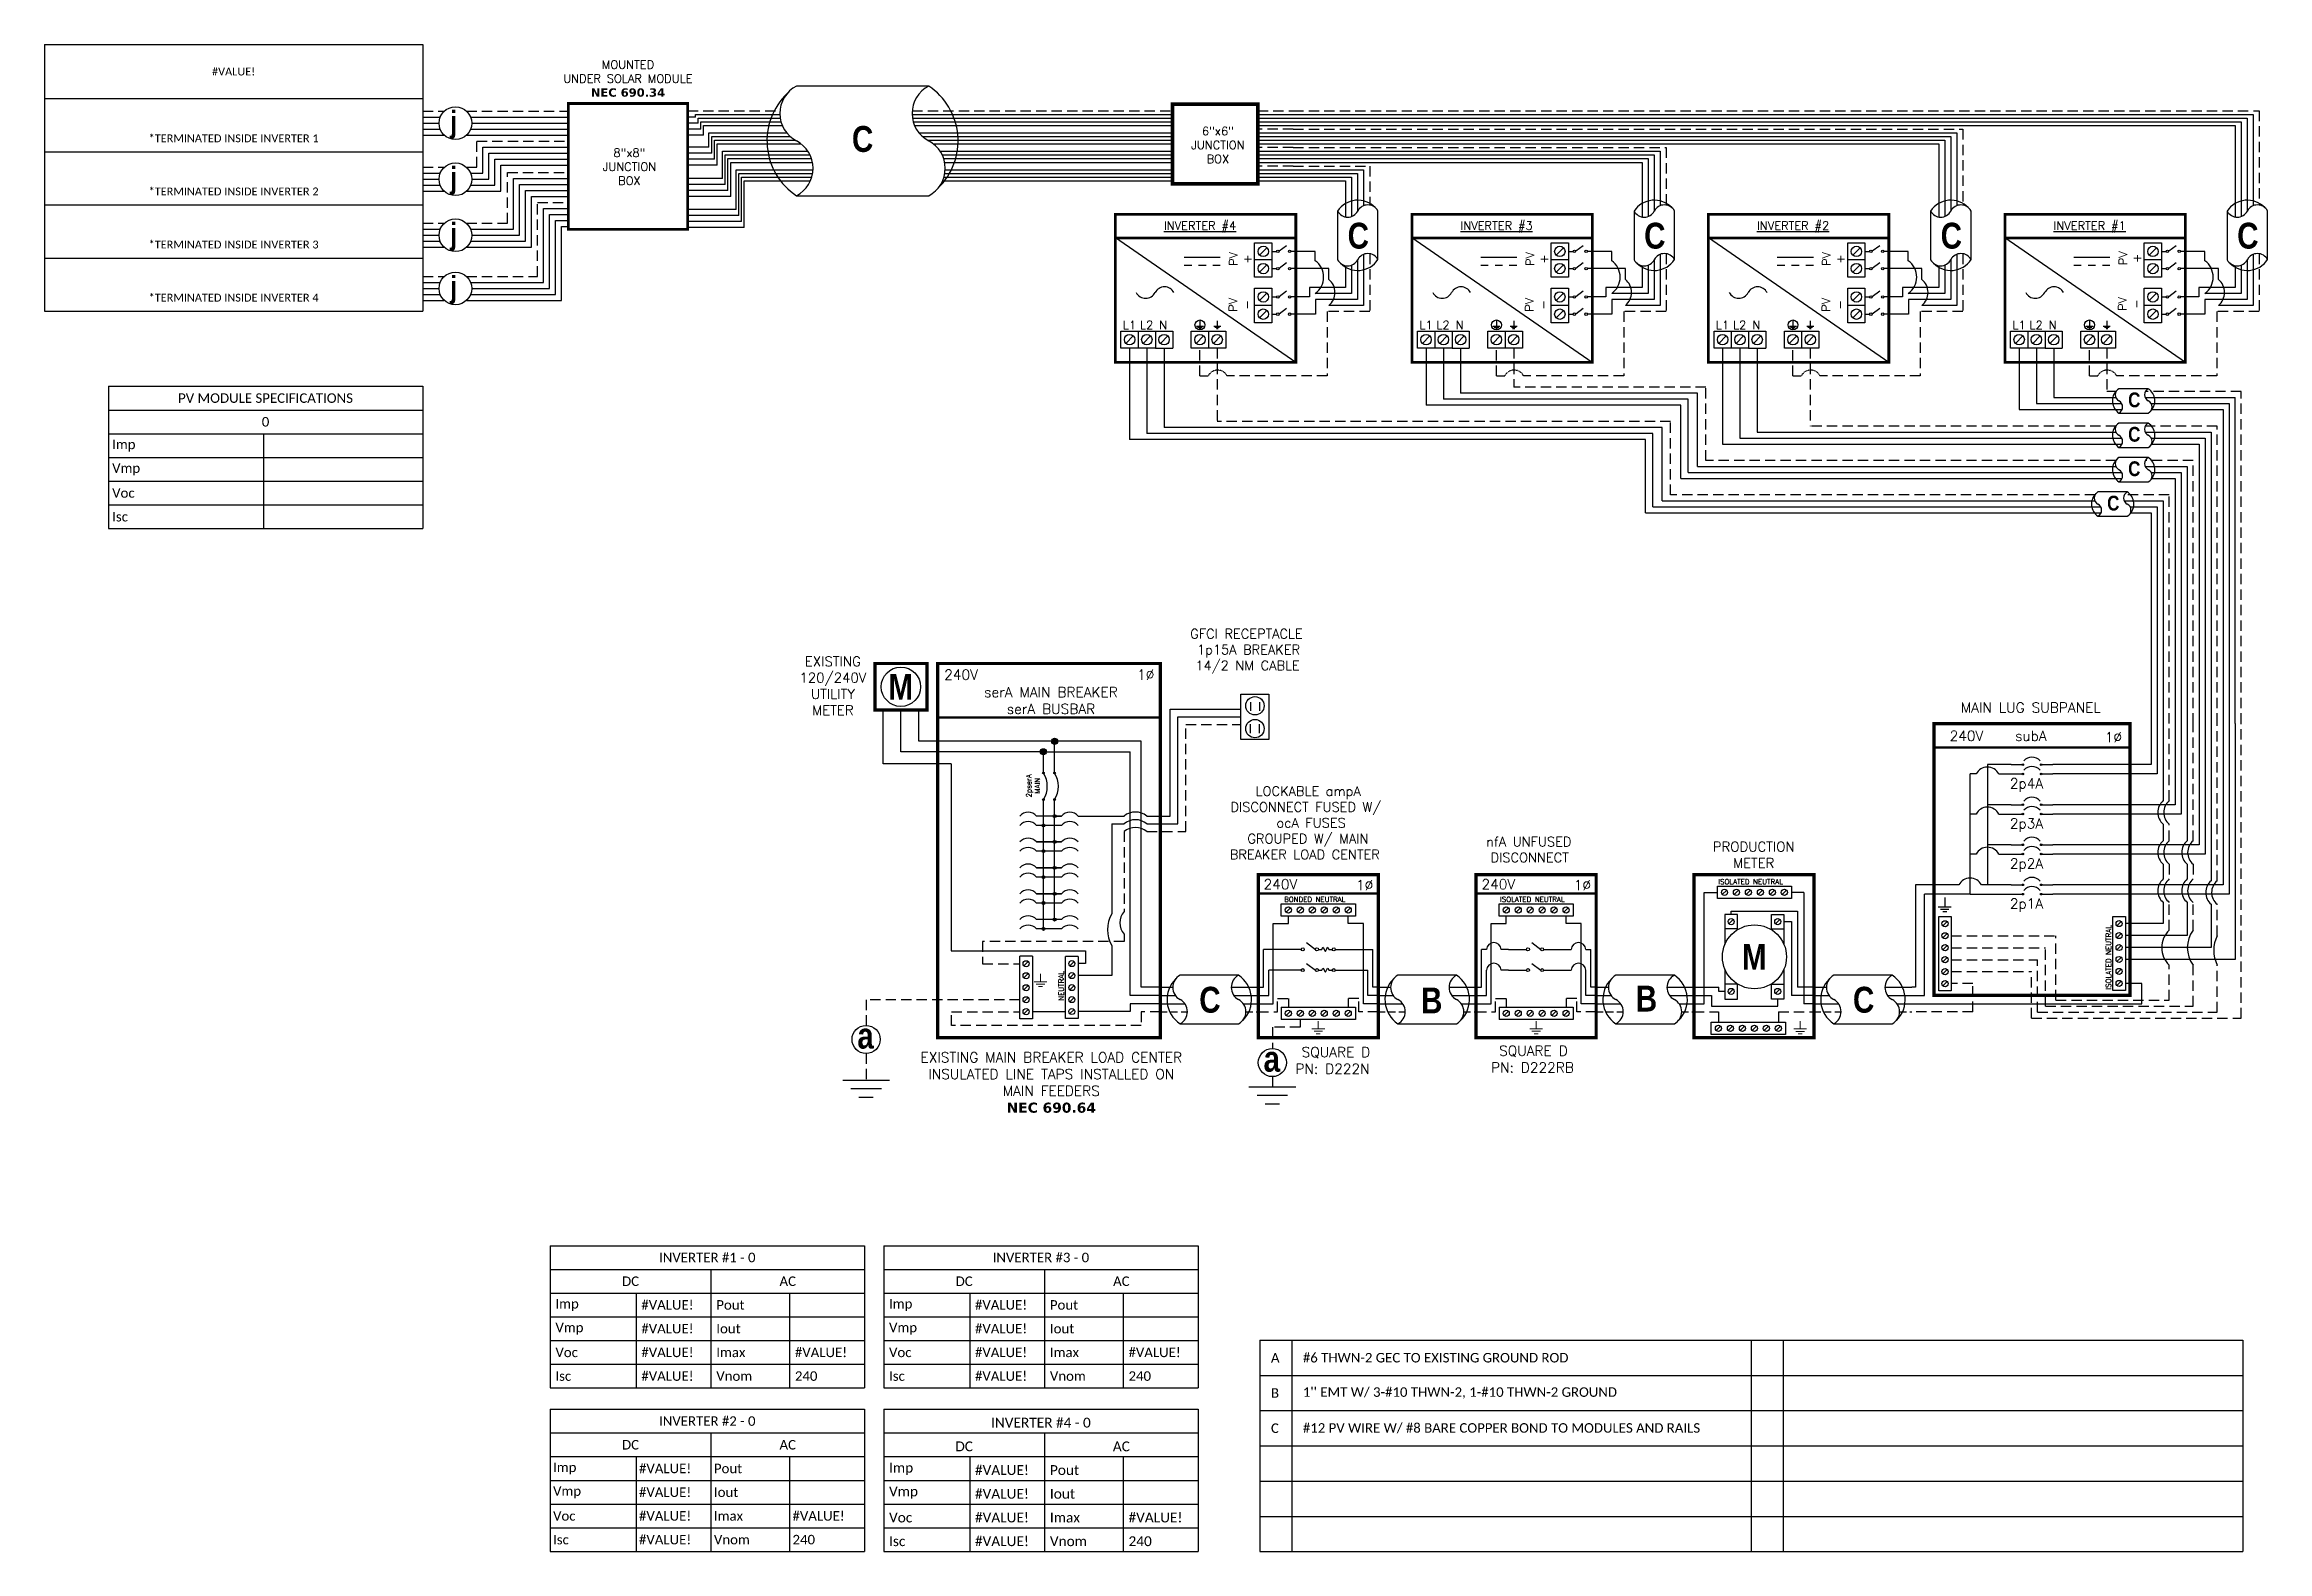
# Model space of a CAD drawing. Header units: feet. Extents: x 19636 to 20443, y 16038 to 16585.
import ezdxf

# ---------------------------------------------------------------- set-up
doc = ezdxf.new("R2010")
doc.units = ezdxf.units.FT
doc.header["$MEASUREMENT"] = 0
doc.linetypes.add('HIDDEN', pattern=[0.375, 0.25, -0.125])
for name, color, linetype in [('ONE LINE BLOCKS', 7, 'Continuous'), ('TABLES', 7, 'Continuous'), ('TEXT', 7, 'Continuous'), ('Z - TITLEBLOCK TXT', 7, 'Continuous')]:
    doc.layers.add(name, color=color, linetype=linetype)
doc.styles.add('ONE LINE TXT', font='techb___.ttf')
doc.styles.get("Standard").update_dxf_attribs({"font": 'simplex.shx'})

msp = doc.modelspace()

# ---------------------------------------------------------------- texts
at = {"color": 1, "linetype": 'Continuous'}
for s, p in [('%%UINVERTER #4', (20042.47, 16517.73)), ('%%UINVERTER #3', (20150.17, 16517.73)), ('%%UINVERTER #2', (20257.87, 16517.73)), ('%%UINVERTER #1', (20365.57, 16517.73))]:
    msp.add_text(s, height=3.0435, dxfattribs=at).set_placement(p)
at = {"color": 1, "attachment_point": 5}
for s, width, gutter_width, insert, char_height in [(' \\PMOUNTED \\PUNDER SOLAR MODULE\\P{\\fVerdana|b1|i0|c0|p34;NEC 690.34}', 73.0127, 7.17, (19847.78, 16575.17), 3.0435), ('8"x8"  JUNCTION BOX ', 0.4767, 7.17, (19848.31, 16540.62), 3.0435), ('L1', 0.1481, 0.75, (20029.94, 16483.13), 3.043), ('L2', 0.1481, 0.75, (20036.15, 16483.16), 3.043), ('N', 0.1481, 0.75, (20042.19, 16483.11), 3.04), ('L1', 0.1481, 0.75, (20137.64, 16483.13), 3.043), ('L2', 0.1481, 0.75, (20143.85, 16483.16), 3.043), ('N', 0.1481, 0.75, (20149.89, 16483.11), 3.04), ('L1', 0.1481, 0.75, (20245.34, 16483.13), 3.043), ('L2', 0.1481, 0.75, (20251.55, 16483.16), 3.043), ('N', 0.1481, 0.75, (20257.59, 16483.11), 3.04), ('L1', 0.1481, 0.75, (20353.04, 16483.13), 3.043), ('L2', 0.1481, 0.75, (20359.25, 16483.16), 3.043), ('N', 0.1481, 0.75, (20365.29, 16483.11), 3.04)]:
    msp.add_mtext_dynamic_manual_height_columns(s, width=width, gutter_width=gutter_width, heights=[0], dxfattribs=dict(at, insert=insert, char_height=char_height))
at = {"color": 1, "linetype": 'Continuous', "attachment_point": 1, "style": 'ONE LINE TXT'}
for s, insert, char_height in [('{\\W1;\\C256;j}', (19783.21, 16560.92), 7.8078), ('{\\W1;\\C256;C}', (19929.15, 16555.41), 9.3833), ('{\\W1;\\C256;j}', (19783.21, 16540.56), 7.8078), ('{\\W1;\\C256;j}', (19783.21, 16520.2), 7.8078), ('{\\W1;\\C256;C}', (20109.18, 16520.27), 9.3833), ('{\\W1;\\C256;C}', (20216.87, 16520.27), 9.3833), ('{\\W1;\\C256;C}', (20324.57, 16520.27), 9.3833), ('{\\W1;\\C256;C}', (20432.27, 16520.27), 9.3833), ('{\\W1;\\C256;j}', (19783.21, 16500.91), 7.8078), ('{\\W1;\\C256;C}', (20392.68, 16458.61), 5.3651), ('{\\W1;\\C256;C}', (20392.68, 16446.1), 5.3651), ('{\\W1;\\C256;C}', (20392.68, 16433.6), 5.3651), ('{\\W1;\\C256;C}', (20385.05, 16421.1), 5.3651), ('{\\W1;\\C256;C}', (20055.29, 16242.69), 9.3833), ('{\\W1;\\C256;B}', (20213.84, 16243.1), 9.3833), ('{\\W1;\\C256;C}', (20292.72, 16242.69), 9.3833)]:
    msp.add_mtext_dynamic_manual_height_columns(s, width=0.1385, gutter_width=2.13, heights=[0], dxfattribs=dict(at, insert=insert, char_height=char_height))
at = {"color": 1, "insert": (20062.06, 16548.52), "char_height": 3.0435, "width": 0.3967, "attachment_point": 5}
msp.add_mtext('6"x6"  JUNCTION BOX  ', dxfattribs=at)
at = {"color": 1, "char_height": 3.043, "attachment_point": 5, "rotation": 90}
for s, width, insert in [('PV +', 2.8378, (20070.22, 16507.09)), ('PV +', 2.8378, (20177.92, 16507.09)), ('PV +', 2.8378, (20285.62, 16507.09)), ('PV +', 2.8378, (20393.32, 16507.37)), ('PV -', 2.8013, (20070.04, 16490.47)), ('PV -', 2.8013, (20177.73, 16490.47)), ('PV -', 2.8013, (20285.43, 16490.47)), ('PV -', 2.8013, (20393.13, 16490.75))]:
    msp.add_mtext_dynamic_manual_height_columns(s, width=width, gutter_width=0.75, heights=[0], dxfattribs=dict(at, insert=insert))

# ---------------------------------------------------------------- blocks, each defined once
blk = doc.blocks.new('*T23')
at = {"color": 9, "linetype": 'ByBlock', "lineweight": 30, "true_color": 0xa7bfde, "transparency": 16777216}
blk.add_line((0, 0), (137.39, 0), dxfattribs=at)
at = {"color": 0, "linetype": 'ByBlock', "lineweight": -2, "transparency": 16777216}
for p, q in [((0, 0), (0, -96.87)), ((137.39, 0), (137.39, -96.87)), ((0, -19.69), (137.39, -19.69)), ((0, -39.01), (137.39, -39.01)), ((0, -58.3), (137.39, -58.3)), ((0, -77.59), (137.39, -77.59)), ((0, -96.87), (137.39, -96.87))]:
    blk.add_line(p, q, dxfattribs=at)
at = {"color": 0, "transparency": 16777216, "char_height": 2.8603, "width": 130.5638, "attachment_point": 5}
for s, insert in [('{\\fCalibri|b0|i0|c0;#VALUE!', (68.69, -9.85)), ('{\\fCalibri|b0|i0|c0;^J^J*TERMINATED INSIDE INVERTER 1', (68.69, -29.35)), ('{\\fCalibri|b0|i0|c0;^J^J*TERMINATED INSIDE INVERTER 2', (68.69, -48.65)), ('{\\fCalibri|b0|i0|c0;^J^J*TERMINATED INSIDE INVERTER 3', (68.69, -67.94)), ('{\\fCalibri|b0|i0|c0;^J^J*TERMINATED INSIDE INVERTER 4', (68.69, -87.23))]:
    blk.add_mtext(s, dxfattribs=dict(at, insert=insert))
blk = doc.blocks.new('4inverterSub')
at = {"layer": 'ONE LINE BLOCKS', "linetype": 'Continuous'}
h = blk.add_hatch(color=1, dxfattribs=at)
h.dxf.hatch_style = 1
edge = h.paths.add_edge_path()
edge.add_arc((40.28, 89.85), 0.291, 0, 360)
h = blk.add_hatch(color=1, dxfattribs=at)
h.dxf.hatch_style = 1
edge = h.paths.add_edge_path()
edge.add_arc((46.96, 89.85), 0.291, 0, 360)
h = blk.add_hatch(color=1, dxfattribs=at)
h.dxf.hatch_style = 1
edge = h.paths.add_edge_path()
edge.add_arc((40.28, 86.47), 0.291, 0, 360)
h = blk.add_hatch(color=1, dxfattribs=at)
h.dxf.hatch_style = 1
edge = h.paths.add_edge_path()
edge.add_arc((46.96, 86.47), 0.291, 0, 360)
h = blk.add_hatch(color=1, dxfattribs=at)
h.dxf.hatch_style = 1
edge = h.paths.add_edge_path()
edge.add_arc((40.28, 75.29), 0.291, 0, 360)
h = blk.add_hatch(color=1, dxfattribs=at)
h.dxf.hatch_style = 1
edge = h.paths.add_edge_path()
edge.add_arc((46.96, 75.29), 0.291, 0, 360)
h = blk.add_hatch(color=1, dxfattribs=at)
h.dxf.hatch_style = 1
edge = h.paths.add_edge_path()
edge.add_arc((40.28, 71.91), 0.291, 0, 360)
h = blk.add_hatch(color=1, dxfattribs=at)
h.dxf.hatch_style = 1
edge = h.paths.add_edge_path()
edge.add_arc((46.96, 71.91), 0.291, 0, 360)
h = blk.add_hatch(color=1, dxfattribs=at)
h.dxf.hatch_style = 1
edge = h.paths.add_edge_path()
edge.add_arc((40.28, 60.73), 0.291, 0, 360)
h = blk.add_hatch(color=1, dxfattribs=at)
h.dxf.hatch_style = 1
edge = h.paths.add_edge_path()
edge.add_arc((40.28, 57.35), 0.291, 0, 360)
h = blk.add_hatch(color=1, dxfattribs=at)
h.dxf.hatch_style = 1
edge = h.paths.add_edge_path()
edge.add_arc((46.96, 60.73), 0.291, 0, 360)
h = blk.add_hatch(color=1, dxfattribs=at)
h.dxf.hatch_style = 1
edge = h.paths.add_edge_path()
edge.add_arc((46.96, 57.35), 0.291, 0, 360)
h = blk.add_hatch(color=1, dxfattribs=at)
h.dxf.hatch_style = 1
edge = h.paths.add_edge_path()
edge.add_arc((40.28, 46.17), 0.291, 0, 360)
h = blk.add_hatch(color=1, dxfattribs=at)
h.dxf.hatch_style = 1
edge = h.paths.add_edge_path()
edge.add_arc((40.28, 42.79), 0.291, 0, 360)
h = blk.add_hatch(color=1, dxfattribs=at)
h.dxf.hatch_style = 1
edge = h.paths.add_edge_path()
edge.add_arc((46.96, 46.17), 0.291, 0, 360)
h = blk.add_hatch(color=1, dxfattribs=at)
h.dxf.hatch_style = 1
edge = h.paths.add_edge_path()
edge.add_arc((46.96, 42.79), 0.291, 0, 360)
at = {"color": 7, "linetype": 'Continuous'}
for p, q in [((86.96, 104.75), (86.96, 89.85)), ((95.66, 104.75), (95.66, 75.29)), ((104.36, 104.75), (104.36, 60.73)), ((113.06, 104.75), (113.06, 46.17)), ((36.09, 89.85), (27.43, 89.85)), ((27.43, 89.85), (27.43, 75.29)), ((86.96, 89.85), (51.15, 89.85)), ((36.09, 75.29), (27.43, 75.29)), ((27.43, 75.29), (27.43, 60.73)), ((95.66, 75.29), (51.15, 75.29)), ((36.09, 60.73), (27.43, 60.73)), ((27.43, 60.73), (27.43, 46.17)), ((104.36, 60.73), (51.15, 60.73)), ((17.02, 46.17), (1.34, 46.17)), ((1.34, 46.17), (1.34, 9)), ((36.09, 46.17), (25.26, 46.17)), ((113.06, 46.17), (51.15, 46.17)), ((1.34, 9), (0, 9))]:
    blk.add_line(p, q, dxfattribs=at)
at = {"color": 10, "linetype": 'Continuous'}
for p, q in [((89.14, 104.75), (89.14, 86.47)), ((97.84, 104.75), (97.84, 71.91)), ((106.54, 104.75), (106.54, 57.35)), ((115.24, 104.75), (115.24, 42.79)), ((21.14, 71.91), (21.14, 86.47)), ((23.31, 86.47), (21.14, 86.47)), ((31.55, 86.47), (36.09, 86.47)), ((89.14, 86.47), (51.15, 86.47)), ((21.14, 57.35), (21.14, 71.91)), ((23.31, 71.91), (21.14, 71.91)), ((31.55, 71.91), (36.09, 71.91)), ((97.84, 71.91), (51.15, 71.91)), ((21.14, 42.79), (21.14, 57.35)), ((23.31, 57.35), (21.14, 57.35)), ((31.55, 57.35), (36.09, 57.35)), ((106.54, 57.35), (51.15, 57.35)), ((21.14, 42.79), (4.63, 42.79)), ((4.63, 6), (4.63, 42.79)), ((21.14, 42.79), (36.09, 42.79)), ((115.24, 42.79), (51.15, 42.79)), ((0, 6), (4.63, 6))]:
    blk.add_line(p, q, dxfattribs=at)
at = {"color": 253, "linetype": 'Continuous'}
for p, q in [((91.31, 104.75), (91.31, 76.78)), ((100.01, 104.75), (100.01, 62.22)), ((108.71, 104.75), (108.71, 47.66)), ((117.41, 104.75), (117.41, 19.06)), ((91.31, 68.22), (91.31, 62.22)), ((91.31, 53.66), (91.31, 48.33)), ((100.01, 53.66), (100.01, 48.33)), ((91.31, 39.78), (91.31, 32.11)), ((100.01, 39.78), (100.01, 27.76)), ((108.71, 39.1), (108.71, 23.41)), ((91.31, 32.11), (77.54, 32.11)), ((100.01, 27.76), (77.54, 27.76)), ((108.71, 23.41), (77.54, 23.41)), ((117.41, 19.06), (77.54, 19.06)), ((83.55, 10.36), (77.54, 10.36)), ((83.55, 3), (83.55, 10.36)), ((0, 3), (83.55, 3))]:
    blk.add_line(p, q, dxfattribs=at)
at = {"color": 10, "linetype": 'Continuous'}
for centre in [(27.43, 84.31), (27.43, 69.75), (27.43, 55.19)]:
    blk.add_arc(centre, 4.65, 27.66392, 152.33608, dxfattribs=at)
at = {"color": 253, "linetype": 'Continuous'}
for centre in [(94.89, 72.5), (94.89, 57.94), (103.59, 57.94), (94.89, 44.05), (103.59, 44.05), (112.29, 43.38)]:
    blk.add_arc(centre, 5.58, 129.92155, 230.07845, dxfattribs=at)
at = {"color": 7, "linetype": 'Continuous'}
blk.add_arc((21.14, 44.01), 4.65, 27.66392, 152.33608, dxfattribs=at)
at = {"layer": 'ONE LINE BLOCKS', "lineweight": 50}
blk.add_line((8.04, 96.05), (79.2, 96.05), dxfattribs=at)
at = {"layer": 'ONE LINE BLOCKS', "lineweight": 50, "const_width": 1.19}
blk.add_lwpolyline([(8.04, 6.01), (8.04, 104.75), (79.2, 104.75), (79.2, 6.01)], close=True, dxfattribs=at)
at = {"layer": 'TEXT', "color": 92, "linetype": 'HIDDEN', "ltscale": 15}
for p, q in [((93.49, 76.78), (93.49, 104.75)), ((102.19, 62.22), (102.19, 104.75)), ((110.89, 47.66), (110.89, 104.75)), ((119.59, -2.31), (119.59, 104.75)), ((93.49, 62.22), (93.49, 68.22)), ((93.49, 53.66), (93.49, 48.33)), ((102.19, 53.66), (102.19, 48.33)), ((93.49, 29.7), (93.49, 39.78)), ((102.19, 29.7), (102.19, 39.78)), ((110.89, 27.68), (110.89, 39.1)), ((14.31, 27.69), (52.3, 27.69)), ((52.3, 4.26), (52.3, 27.69)), ((14.31, 23.34), (48.52, 23.34)), ((14.31, 18.99), (45.6, 18.99)), ((45.6, -0.12), (45.6, 18.99)), ((48.52, 2.06), (48.52, 23.34)), ((93.49, 4.26), (93.49, 17.01)), ((102.19, 2.06), (102.19, 17.01)), ((110.89, -0.12), (110.89, 17.01)), ((14.31, 14.64), (43.39, 14.64)), ((22.14, 10.28), (14.31, 10.28)), ((22.14, 0), (22.14, 10.28)), ((43.39, -2.31), (43.39, 14.64)), ((22.14, 0), (0, 0)), ((48.52, 2.06), (102.19, 2.06)), ((52.3, 4.26), (93.49, 4.26)), ((43.39, -2.31), (119.59, -2.31)), ((45.6, -0.12), (110.89, -0.12))]:
    blk.add_line(p, q, dxfattribs=at)
at = {"layer": 'TEXT', "color": 92, "linetype": 'HIDDEN', "flags": 128}
for points in [[(11.94, 41.63), (11.94, 38.13)], [(9.6, 38.13), (14.28, 38.13)], [(13.47, 37.26), (10.41, 37.26)], [(12.65, 36.39), (11.22, 36.39)]]:
    blk.add_lwpolyline(points, dxfattribs=at)
at = {"layer": 'TEXT', "color": 92, "linetype": 'Continuous', "ltscale": 4}
for centre, radius, start, end in [((96.96, 72.5), 5.51, 129.05896, 230.94104), ((96.96, 57.94), 5.51, 129.05896, 230.94104), ((105.66, 57.94), 5.51, 129.05896, 230.94104), ((96.96, 44.05), 5.51, 129.05896, 230.94104), ((105.66, 44.05), 5.51, 129.05896, 230.94104), ((114.36, 43.38), 5.51, 129.05896, 230.94104), ((99.38, 23.36), 8.66, 132.88463, 227.11537), ((110.44, 23.36), 10.41, 142.44784, 217.55216), ((121.75, 22.35), 12.1, 153.82928, 206.17072)]:
    blk.add_arc(centre, radius, start, end, dxfattribs=at)
at = {"layer": 'Z - TITLEBLOCK TXT', "color": 1, "linetype": 'Continuous'}
for p, q in [((9.77, 7.69), (9.77, 34.63)), ((9.77, 34.63), (14.31, 34.63)), ((14.31, 34.63), (14.31, 7.69)), ((73, 7.76), (73, 34.71)), ((73, 34.71), (77.54, 34.71)), ((77.54, 34.71), (77.54, 7.76)), ((14.31, 7.69), (9.77, 7.69)), ((77.54, 7.76), (73, 7.76))]:
    blk.add_line(p, q, dxfattribs=at)
at = {"layer": 'Z - TITLEBLOCK TXT', "color": 4, "linetype": 'Continuous'}
for p, q in [((12.83, 32.82), (11.25, 31.25)), ((76.06, 32.9), (74.49, 31.32)), ((12.83, 28.47), (11.25, 26.9)), ((76.06, 28.54), (74.49, 26.97)), ((12.83, 24.12), (11.25, 22.55)), ((12.83, 19.77), (11.25, 18.2)), ((76.06, 24.19), (74.49, 22.62)), ((76.06, 19.84), (74.49, 18.27)), ((12.83, 15.42), (11.25, 13.85)), ((12.83, 11.07), (11.25, 9.5)), ((76.06, 15.49), (74.49, 13.92)), ((76.06, 11.14), (74.49, 9.57))]:
    blk.add_line(p, q, dxfattribs=at)
at = {"layer": 'Z - TITLEBLOCK TXT', "color": 1, "linetype": 'Continuous', "flags": 128}
for points in [[(36.09, 89.85), (40.28, 89.85)], [(36.09, 89.85), (40.28, 89.85)], [(46.96, 89.85), (51.15, 89.85)], [(36.09, 86.47), (40.28, 86.47)], [(36.09, 86.47), (40.28, 86.47)], [(46.96, 86.47), (51.15, 86.47)], [(36.09, 75.29), (40.28, 75.29)], [(36.09, 75.29), (40.28, 75.29)], [(46.96, 75.29), (51.15, 75.29)], [(36.09, 71.91), (40.28, 71.91)], [(36.09, 71.91), (40.28, 71.91)], [(46.96, 71.91), (51.15, 71.91)], [(36.09, 60.73), (40.28, 60.73)], [(36.09, 60.73), (40.28, 60.73)], [(36.09, 57.35), (40.28, 57.35)], [(36.09, 57.35), (40.28, 57.35)], [(46.96, 60.73), (51.15, 60.73)], [(46.96, 57.35), (51.15, 57.35)], [(36.09, 46.17), (40.28, 46.17)], [(36.09, 46.17), (40.28, 46.17)], [(36.09, 42.79), (40.28, 42.79)], [(36.09, 42.79), (40.28, 42.79)], [(46.96, 46.17), (51.15, 46.17)], [(46.96, 42.79), (51.15, 42.79)]]:
    blk.add_lwpolyline(points, dxfattribs=at)
at = {"layer": 'Z - TITLEBLOCK TXT', "color": 1, "linetype": 'Continuous'}
for centre in [(40.28, 89.85), (46.96, 89.85), (40.28, 86.47), (46.96, 86.47), (40.28, 75.29), (46.96, 75.29), (40.28, 71.91), (46.96, 71.91), (40.28, 60.73), (40.28, 57.35), (46.96, 60.73), (46.96, 57.35), (40.28, 46.17), (40.28, 42.79), (46.96, 46.17), (46.96, 42.79)]:
    blk.add_circle(centre, 0.291, dxfattribs=at)
at = {"layer": 'Z - TITLEBLOCK TXT', "color": 4, "linetype": 'Continuous'}
for centre in [(12.04, 32.04), (75.27, 32.11), (12.04, 27.69), (12.04, 23.34), (75.27, 27.76), (75.27, 23.41), (12.04, 18.99), (75.27, 19.06), (12.04, 14.64), (12.04, 10.28), (75.27, 14.71), (75.27, 10.36)]:
    blk.add_circle(centre, 1.11, dxfattribs=at)
at = {"layer": 'Z - TITLEBLOCK TXT', "color": 1, "linetype": 'Continuous'}
for centre in [(43.62, 88.65), (43.62, 85.27), (43.62, 74.09), (43.62, 70.71), (43.62, 59.53), (43.62, 56.15), (43.62, 44.97), (43.62, 41.59)]:
    blk.add_arc(centre, 3.93, 40.3392, 139.6608, dxfattribs=at)
at = {"layer": 'TABLES', "color": 1, "linetype": 'Continuous'}
for s, p in [('2p4A', (35.59, 81.23)), ('2p3A', (35.59, 66.67)), ('2p2A', (35.59, 52.11)), ('2p1A', (35.59, 37.55))]:
    blk.add_text(s, height=3.658, dxfattribs=at).set_placement(p)
at = {"layer": 'TABLES', "color": 4, "linetype": 'Continuous'}
blk.add_text('ISOLATED NEUTRAL', height=1.8743, rotation=90, dxfattribs=at).set_placement((72.35, 8.12))
at = {"layer": 'TEXT', "color": 1, "attachment_point": 5}
for s, width, gutter_width, insert, char_height in [('MAIN LUG SUBPANEL ', 62.3984, 7.17, (43.17, 110.58), 3.6576), ('240V', 0.1481, 0.75, (19.83, 100.3), 3.658), ('subA', 0.1481, 0.75, (43.21, 100.3), 3.658), ('1∅', 0.1481, 0.75, (73.19, 99.79), 3.658)]:
    blk.add_mtext_dynamic_manual_height_columns(s, width=width, gutter_width=gutter_width, heights=[0], dxfattribs=dict(at, insert=insert, char_height=char_height))
blk = doc.blocks.new('*U12')
at = {"color": 7}
for p, q in [((-35.53, 9), (-31.05, 9)), ((-9.81, 9), (0, 9))]:
    blk.add_line(p, q, dxfattribs=at)
at = {"color": 7, "linetype": 'Continuous'}
for p, q in [((-7.14, 13.31), (-28.39, 13.31)), ((-28.39, -4.31), (-7.14, -4.31))]:
    blk.add_line(p, q, dxfattribs=at)
at = {"color": 10}
for p, q in [((-35.53, 6), (-30.11, 6)), ((-8.87, 6), (0, 6))]:
    blk.add_line(p, q, dxfattribs=at)
at = {"color": 253}
for p, q in [((-35.53, 3), (-26.66, 3)), ((-5.41, 3), (0, 3))]:
    blk.add_line(p, q, dxfattribs=at)
at = {"color": 92, "linetype": 'HIDDEN', "ltscale": 10}
for p, q in [((-4.48, 0), (0, 0)), ((-35.53, 0), (-25.72, 0))]:
    blk.add_line(p, q, dxfattribs=at)
at = {"color": 7, "linetype": 'Continuous'}
for centre, start, end in [((-22.54, 4.5), 133.97324, 236.42648), ((-12.99, 4.5), 313.97324, 56.42648)]:
    blk.add_arc(centre, 10.58, start, end, dxfattribs=at)
at = {"linetype": 'Continuous'}
for centre, start, end in [((-26.08, 8.91), 117.66392, 242.33608), ((-4.83, 8.91), 117.66392, 242.33608), ((-30.7, 0.09), 297.66392, 62.33608), ((-9.45, 0.09), 297.66392, 62.33608)]:
    blk.add_arc(centre, 4.98, start, end, dxfattribs=at)
blk = doc.blocks.new('fusedDisconnect')
at = {"lineweight": 50}
blk.add_line((-43.61, 43.06), (0, 43.06), dxfattribs=at)
at = {"color": 1, "linetype": 'Continuous'}
for p, q in [((-35.27, 34.78), (-35.27, 39.32)), ((-35.27, 39.32), (-8.32, 39.32)), ((-8.32, 34.78), (-35.27, 34.78)), ((-8.32, 39.32), (-8.32, 34.78)), ((-26.07, 25.18), (-22.81, 22.74)), ((-26.07, 17.65), (-22.81, 15.2)), ((-21.73, 22.73), (-20.49, 22.73)), ((-17.94, 22.73), (-16.7, 22.73)), ((-21.73, 15.2), (-20.49, 15.2)), ((-17.94, 15.2), (-16.7, 15.2)), ((-35.27, 1.76), (-8.32, 1.76)), ((-35.27, 1.76), (-35.27, -2.78)), ((-8.32, 1.76), (-8.32, -2.78)), ((-8.32, -2.78), (-35.27, -2.78))]:
    blk.add_line(p, q, dxfattribs=at)
at = {"color": 4, "linetype": 'Continuous'}
for p, q in [((-31.89, 37.83), (-33.46, 36.26)), ((-27.53, 37.83), (-29.11, 36.26)), ((-23.18, 37.83), (-24.76, 36.26)), ((-18.83, 37.83), (-20.41, 36.26)), ((-14.48, 37.83), (-16.06, 36.26)), ((-10.13, 37.83), (-11.7, 36.26)), ((-31.89, 0.28), (-33.46, -1.3)), ((-27.53, 0.28), (-29.11, -1.3)), ((-23.18, 0.28), (-24.76, -1.3)), ((-18.83, 0.28), (-20.41, -1.3)), ((-14.48, 0.28), (-16.06, -1.3)), ((-10.13, 0.28), (-11.7, -1.3))]:
    blk.add_line(p, q, dxfattribs=at)
at = {"color": 253, "linetype": 'Continuous'}
for p, q in [((-32.67, 32.17), (-32.67, 34.78)), ((-10.92, 32.17), (-10.92, 34.78)), ((-38.16, 3), (-38.16, 32.17)), ((-38.16, 32.17), (-32.67, 32.17)), ((-5.43, 32.17), (-10.92, 32.17)), ((-5.43, 3), (-5.43, 32.17)), ((-43.61, 3), (-38.16, 3)), ((0, 3), (-5.43, 3))]:
    blk.add_line(p, q, dxfattribs=at)
at = {"color": 7, "linetype": 'Continuous'}
for p, q in [((-27.97, 22.73), (-41.66, 22.73)), ((-41.66, 9), (-41.66, 22.73)), ((-15.62, 22.73), (-1.93, 22.73)), ((-1.93, 9), (-1.93, 22.73))]:
    blk.add_line(p, q, dxfattribs=at)
at = {"color": 7}
for p, q in [((-43.61, 9), (-41.66, 9)), ((0, 9), (-1.93, 9))]:
    blk.add_line(p, q, dxfattribs=at)
at = {"color": 10, "linetype": 'Continuous'}
for p, q in [((-27.97, 15.2), (-39.8, 15.2)), ((-39.8, 6), (-39.8, 15.2)), ((-15.62, 15.2), (-3.79, 15.19)), ((-3.79, 6), (-3.79, 15.2)), ((-43.61, 6), (-39.8, 6)), ((0, 6), (-3.79, 6))]:
    blk.add_line(p, q, dxfattribs=at)
at = {"color": 92, "linetype": 'HIDDEN', "ltscale": 15}
for p, q in [((-43.61, 0), (-36.58, 0)), ((-36.58, 0), (-36.58, 4.9)), ((-36.58, 4.9), (-32.67, 4.9)), ((-32.67, 4.9), (-32.67, 1.76)), ((-7.01, 4.9), (-10.92, 4.9)), ((-10.92, 4.9), (-10.92, 1.76)), ((-7.01, 0), (-7.01, 4.9)), ((0, 0), (-7.01, 0)), ((-28.32, -5.55), (-38.48, -5.55)), ((-38.48, -5.55), (-38.48, -13.28)), ((-28.32, -2.78), (-28.32, -5.55)), ((-38.48, -23.51), (-38.48, -27.17))]:
    blk.add_line(p, q, dxfattribs=at)
at = {"lineweight": 50, "const_width": 1.19}
blk.add_lwpolyline([(-43.61, -9.34), (-43.61, 49.84), (0, 49.84), (0, -9.34)], close=True, dxfattribs=at)
at = {"color": 92, "linetype": 'Continuous', "lineweight": 5, "ltscale": 0.05, "flags": 128}
for points in [[(-24.14, -6.17), (-19.45, -6.17)], [(-20.27, -7.03), (-23.32, -7.03)], [(-21.08, -7.9), (-22.51, -7.9)], [(-21.8, -3.32), (-21.8, -6.17)]]:
    blk.add_lwpolyline(points, dxfattribs=at)
at = {"color": 92, "linetype": 'Continuous', "ltscale": 4, "flags": 128}
for points in [[(-46.96, -27.17), (-30, -27.17)], [(-32.93, -30.31), (-44.02, -30.31)], [(-35.87, -33.46), (-41.08, -33.46)]]:
    blk.add_lwpolyline(points, dxfattribs=at)
at = {"color": 4, "linetype": 'Continuous'}
for centre in [(-32.67, 37.05), (-28.32, 37.05), (-23.97, 37.05), (-19.62, 37.05), (-15.27, 37.05), (-10.92, 37.05), (-32.67, -0.51), (-28.32, -0.51), (-23.97, -0.51), (-19.62, -0.51), (-15.27, -0.51), (-10.92, -0.51)]:
    blk.add_circle(centre, 1.11, dxfattribs=at)
at = {"color": 1, "linetype": 'Continuous'}
for centre in [(-27.43, 22.73), (-22.27, 22.73), (-16.16, 22.73), (-27.43, 15.2), (-22.27, 15.2), (-16.16, 15.19)]:
    blk.add_circle(centre, 0.541, dxfattribs=at)
at = {"color": 7, "linetype": 'Continuous'}
blk.add_circle((-38.48, -18.39), 5.11, dxfattribs=at)
at = {"color": 1, "linetype": 'Continuous'}
for points in [[(-20.49, 22.73), (-20.12, 23.49), (-19.22, 21.97), (-18.39, 23.49), (-17.94, 22.73)], [(-20.49, 15.2), (-20.12, 15.96), (-19.22, 14.43), (-18.39, 15.96), (-17.94, 15.2)]]:
    blk.add_spline(points, degree=3, dxfattribs=at)
at = {"color": 4, "linetype": 'Continuous'}
blk.add_text('BONDED NEUTRAL', height=1.8743, dxfattribs=at).set_placement((-34.19, 39.97))
at = {"color": 1}
for s, width, gutter_width, heights, insert, char_height, attachment_point in [('\\A1;\\pi14.315;LOCKABLE ampA \\P\\pi5.1859;DISCONNECT FUSED W/ \\P\\pi21.882;ocA FUSES\\P\\pi11.355;GROUPED W/ MAIN \\P\\pi4.9392;BREAKER LOAD CENTER', 71.8931, 92.23, [38.55], (-58.88, 81.95), 3.4544, 1), ('240V', 0.1481, 0.75, [0], (-35.55, 46.4), 3.658, 5), ('1∅', 0.1481, 0.75, [0], (-4.98, 46.1), 3.658, 5), ('\\A1;\\pi7.3884,t25.676;SQUARE D\\P\\pi5.1241,t23.412;PN: D222N', 35.0816, 28.88, [13.54], (-35.24, -12.75), 3.6576, 1)]:
    blk.add_mtext_dynamic_manual_height_columns(s, width=width, gutter_width=gutter_width, heights=heights, dxfattribs=dict(at, insert=insert, char_height=char_height, attachment_point=attachment_point))
at = {"color": 1, "linetype": 'Continuous', "insert": (-41.67, -12.34), "char_height": 9.3833, "attachment_point": 1, "style": 'ONE LINE TXT'}
blk.add_mtext_dynamic_manual_height_columns('{\\W1;\\C256;a}', width=0.1385, gutter_width=2.13, heights=[0], dxfattribs=at)
blk = doc.blocks.new('*U18')
at = {"color": 7}
for p, q in [((-35.53, 9), (-31.05, 9)), ((-9.81, 9), (0, 9))]:
    blk.add_line(p, q, dxfattribs=at)
at = {"color": 7, "linetype": 'Continuous'}
for p, q in [((-7.14, 13.31), (-28.39, 13.31)), ((-28.39, -4.31), (-7.14, -4.31))]:
    blk.add_line(p, q, dxfattribs=at)
at = {"color": 10}
for p, q in [((-35.53, 6), (-30.11, 6)), ((-8.87, 6), (0, 6))]:
    blk.add_line(p, q, dxfattribs=at)
at = {"color": 253}
for p, q in [((-35.53, 3), (-26.66, 3)), ((-5.41, 3), (0, 3))]:
    blk.add_line(p, q, dxfattribs=at)
at = {"color": 92, "linetype": 'HIDDEN', "ltscale": 10}
for p, q in [((-4.48, 0), (0, 0)), ((-35.53, 0), (-25.72, 0))]:
    blk.add_line(p, q, dxfattribs=at)
at = {"color": 7, "linetype": 'Continuous'}
for centre, start, end in [((-22.54, 4.5), 133.97324, 236.42648), ((-12.99, 4.5), 313.97324, 56.42648)]:
    blk.add_arc(centre, 10.58, start, end, dxfattribs=at)
at = {"linetype": 'Continuous'}
for centre, start, end in [((-26.08, 8.91), 117.66392, 242.33608), ((-4.83, 8.91), 117.66392, 242.33608), ((-30.7, 0.09), 297.66392, 62.33608), ((-9.45, 0.09), 297.66392, 62.33608)]:
    blk.add_arc(centre, 4.98, start, end, dxfattribs=at)
blk = doc.blocks.new('*U19')
at = {"color": 7}
for name, p in [('fusedDisconnect', (0, 0)), ('*U18', (-43.61, 0))]:
    blk.add_blockref(name, p, dxfattribs=at)
blk = doc.blocks.new('lineTapPanel')
at = {"linetype": 'Continuous'}
h = blk.add_hatch(color=254, dxfattribs=at)
h.dxf.hatch_style = 1
edge = h.paths.add_edge_path()
edge.add_arc((-38.44, 98.34), 1.11, 0, 360)
h = blk.add_hatch(color=254, dxfattribs=at)
h.dxf.hatch_style = 1
edge = h.paths.add_edge_path()
edge.add_arc((-42.47, 94.51), 1.11, 0, 360)
h = blk.add_hatch(color=1, dxfattribs=at)
h.dxf.hatch_style = 1
edge = h.paths.add_edge_path()
edge.add_arc((-42.47, 86.8), 0.291, 0, 360)
h = blk.add_hatch(color=1, dxfattribs=at)
h.dxf.hatch_style = 1
edge = h.paths.add_edge_path()
edge.add_arc((-38.44, 86.8), 0.291, 0, 360)
h = blk.add_hatch(color=1, dxfattribs=at)
h.dxf.hatch_style = 1
edge = h.paths.add_edge_path()
edge.add_arc((-42.47, 77.16), 0.291, 0, 360)
h = blk.add_hatch(color=1, dxfattribs=at)
h.dxf.hatch_style = 1
edge = h.paths.add_edge_path()
edge.add_arc((-38.44, 77.16), 0.291, 0, 360)
h = blk.add_hatch(color=1, dxfattribs=at)
h.dxf.hatch_style = 1
edge = h.paths.add_edge_path()
edge.add_arc((-42.47, 67.78), 0.528, 0, 360)
h = blk.add_hatch(color=1, dxfattribs=at)
h.dxf.hatch_style = 1
edge = h.paths.add_edge_path()
edge.add_arc((-38.44, 71.16), 0.528, 0, 360)
h = blk.add_hatch(color=1, dxfattribs=at)
h.dxf.hatch_style = 1
edge = h.paths.add_edge_path()
edge.add_arc((-42.47, 58.38), 0.528, 0, 360)
h = blk.add_hatch(color=1, dxfattribs=at)
h.dxf.hatch_style = 1
edge = h.paths.add_edge_path()
edge.add_arc((-38.44, 61.76), 0.528, 0, 360)
h = blk.add_hatch(color=1, dxfattribs=at)
h.dxf.hatch_style = 1
edge = h.paths.add_edge_path()
edge.add_arc((-42.47, 48.98), 0.528, 0, 360)
h = blk.add_hatch(color=1, dxfattribs=at)
h.dxf.hatch_style = 1
edge = h.paths.add_edge_path()
edge.add_arc((-38.44, 52.36), 0.528, 0, 360)
h = blk.add_hatch(color=1, dxfattribs=at)
h.dxf.hatch_style = 1
edge = h.paths.add_edge_path()
edge.add_arc((-38.44, 42.95), 0.528, 0, 360)
h = blk.add_hatch(color=1, dxfattribs=at)
h.dxf.hatch_style = 1
edge = h.paths.add_edge_path()
edge.add_arc((-42.47, 39.58), 0.528, 0, 360)
h = blk.add_hatch(color=1, dxfattribs=at)
h.dxf.hatch_style = 1
edge = h.paths.add_edge_path()
edge.add_arc((-38.44, 33.55), 0.528, 0, 360)
h = blk.add_hatch(color=1, dxfattribs=at)
h.dxf.hatch_style = 1
edge = h.paths.add_edge_path()
edge.add_arc((-42.47, 30.17), 0.528, 0, 360)
at = {"color": 155, "true_color": 0x647190}
blk.add_line((-80.92, 126.59), (0, 126.59), dxfattribs=at)
at = {"color": 253, "linetype": 'Continuous'}
for p, q in [((-100.73, 90.2), (-100.73, 109.7)), ((-76.04, 90.2), (-100.73, 90.2)), ((-76.04, 90.2), (-76.04, 22.16)), ((-76.04, 22.16), (-27.25, 22.16)), ((-27.25, 17.57), (-29.89, 17.57)), ((-27.25, 22.16), (-27.25, 17.57)), ((-11.01, 0.16), (-29.89, 0.16)), ((0, 3), (-11.01, 3)), ((-11.01, 3), (-11.01, 0.16))]:
    blk.add_line(p, q, dxfattribs=at)
at = {"color": 10, "linetype": 'Continuous'}
for p, q in [((-94.24, 94.51), (-94.24, 109.7)), ((-43.58, 94.51), (-94.24, 94.51)), ((-42.47, 87.09), (-42.47, 93.4)), ((-41.36, 94.51), (-10.98, 94.51)), ((-10.98, 6), (-10.98, 94.51)), ((-42.47, 30.17), (-42.47, 76.87)), ((-35.88, 67.78), (-45.04, 67.78)), ((-35.88, 58.38), (-45.04, 58.38)), ((-35.88, 48.98), (-45.04, 48.98)), ((-35.88, 39.58), (-45.04, 39.58)), ((-35.88, 30.17), (-45.04, 30.17)), ((0, 6), (-10.98, 6))]:
    blk.add_line(p, q, dxfattribs=at)
at = {"color": 7, "linetype": 'Continuous'}
for p, q in [((-87.75, 98.34), (-87.75, 109.7)), ((-39.56, 98.34), (-87.75, 98.34)), ((-38.44, 87.09), (-38.44, 97.23)), ((-6.96, 9), (-6.96, 98.34)), ((-38.44, 61.76), (-38.44, 76.87)), ((-35.88, 71.16), (-45.04, 71.16)), ((-38.44, 71.16), (-35.88, 71.16)), ((-45.04, 61.76), (-35.88, 61.76)), ((-35.88, 61.76), (-45.04, 61.76)), ((-38.44, 52.36), (-38.44, 61.76)), ((-45.04, 52.36), (-35.88, 52.36)), ((-35.88, 52.36), (-45.04, 52.36)), ((-38.44, 42.95), (-38.44, 52.36)), ((-45.04, 42.95), (-35.88, 42.95)), ((-35.88, 42.95), (-45.04, 42.95)), ((-38.44, 33.55), (-38.44, 42.95)), ((-35.88, 33.55), (-45.04, 33.55))]:
    blk.add_line(p, q, dxfattribs=at)
at = {"lineweight": 50}
blk.add_line((-80.92, 106.95), (0, 106.95), dxfattribs=at)
at = {"color": 7}
for p, q in [((-6.96, 98.34), (-37.33, 98.34)), ((0, 9), (-6.96, 9))]:
    blk.add_line(p, q, dxfattribs=at)
at = {"color": 1, "linetype": 'Continuous'}
for p, q in [((-51.03, -2.51), (-51.03, 20.23)), ((-46.49, 20.23), (-51.03, 20.23)), ((-46.49, 20.23), (-46.49, -2.51)), ((-34.43, -2.43), (-34.43, 20.16)), ((-29.89, 20.16), (-34.43, 20.16)), ((-29.89, 20.16), (-29.89, -2.43)), ((-46.49, -2.51), (-51.03, -2.51)), ((-29.89, -2.43), (-34.43, -2.43))]:
    blk.add_line(p, q, dxfattribs=at)
at = {"color": 4, "linetype": 'Continuous'}
for p, q in [((-47.97, 18.28), (-49.55, 16.71)), ((-31.37, 18.35), (-32.94, 16.78)), ((-47.97, 13.93), (-49.55, 12.36)), ((-47.97, 9.58), (-49.55, 8.01)), ((-31.37, 14), (-32.94, 12.43)), ((-31.37, 9.65), (-32.94, 8.08)), ((-47.97, 5.23), (-49.55, 3.66)), ((-47.97, 0.88), (-49.55, -0.69)), ((-31.37, 5.3), (-32.94, 3.73)), ((-31.37, 0.95), (-32.94, -0.62))]:
    blk.add_line(p, q, dxfattribs=at)
at = {"color": 92, "linetype": 'HIDDEN', "ltscale": 15}
for p, q in [((-51.03, 4.44), (-106.89, 4.44)), ((-106.89, 4.44), (-106.89, -4.87)), ((-75.84, -4.96), (-75.84, 0.09)), ((-75.84, 0.09), (-51.03, 0.09)), ((0, 0), (-6.96, 0)), ((-6.96, -4.96), (-75.84, -4.96)), ((-6.96, 0), (-6.96, -4.96)), ((-106.89, -15.1), (-106.89, -24.84))]:
    blk.add_line(p, q, dxfattribs=at)
at = {"color": 92, "linetype": 'Continuous', "ltscale": 15}
blk.add_line((-34.43, 0.09), (-46.49, 0.09), dxfattribs=at)
at = {"lineweight": 50, "const_width": 1.19}
for points in [[(-103.67, 109.7), (-103.67, 126.59), (-84.82, 126.59), (-84.82, 109.7)], [(-80.92, -9.3), (-80.92, 126.59), (0, 126.59), (0, -9.3)]]:
    blk.add_lwpolyline(points, close=True, dxfattribs=at)
at = {"color": 92, "linetype": 'Continuous', "lineweight": 5, "ltscale": 0.05, "flags": 128}
for points in [[(-45.88, 10.97), (-41.2, 10.97)], [(-42.01, 10.1), (-45.07, 10.1)], [(-42.82, 9.23), (-44.25, 9.23)], [(-43.54, 13.81), (-43.54, 10.97)]]:
    blk.add_lwpolyline(points, dxfattribs=at)
at = {"color": 92, "linetype": 'Continuous', "ltscale": 4, "flags": 128}
for points in [[(-115.37, -24.84), (-98.41, -24.84)], [(-101.35, -27.98), (-112.43, -27.98)], [(-104.29, -31.12), (-109.49, -31.12)]]:
    blk.add_lwpolyline(points, dxfattribs=at)
at = {"linetype": 'Continuous'}
blk.add_circle((-94.24, 118.15), 7.15, dxfattribs=at)
at = {"color": 7, "linetype": 'Continuous'}
for centre, radius in [((-38.44, 98.34), 1.11), ((-38.44, 98.34), 1.11), ((-42.47, 94.51), 1.11), ((-106.89, -9.99), 5.11)]:
    blk.add_circle(centre, radius, dxfattribs=at)
at = {"color": 1, "linetype": 'Continuous'}
for centre, radius in [((-42.47, 86.8), 0.291), ((-38.44, 86.8), 0.291), ((-42.47, 77.16), 0.291), ((-38.44, 77.16), 0.291), ((-42.47, 67.78), 0.528), ((-38.44, 71.16), 0.528), ((-42.47, 58.38), 0.528), ((-38.44, 61.76), 0.528), ((-42.47, 48.98), 0.528), ((-38.44, 52.36), 0.528), ((-38.44, 42.95), 0.528), ((-42.47, 39.58), 0.528), ((-38.44, 33.55), 0.528), ((-42.47, 30.17), 0.528)]:
    blk.add_circle(centre, radius, dxfattribs=at)
at = {"color": 4, "linetype": 'Continuous'}
for centre in [(-48.76, 17.49), (-32.16, 17.57), (-48.76, 13.14), (-48.76, 8.79), (-32.16, 13.21), (-32.16, 8.86), (-48.76, 4.44), (-48.76, 0.09), (-32.16, 4.51), (-32.16, 0.16)]:
    blk.add_circle(centre, 1.11, dxfattribs=at)
at = {"color": 1, "linetype": 'Continuous'}
for centre, radius, start, end in [((-50.14, 81.98), 9.06, 327.87082, 32.12918), ((-46.11, 81.98), 9.06, 327.87082, 32.12918), ((-48.03, 68.62), 3.93, 40.3392, 139.6608), ((-48.03, 65.24), 3.93, 40.3392, 139.6608), ((-32.88, 68.62), 3.93, 40.3392, 139.6608), ((-32.88, 65.24), 3.93, 40.3392, 139.6608), ((-48.03, 59.21), 3.93, 40.3392, 139.6608), ((-48.03, 55.84), 3.93, 40.3392, 139.6608), ((-32.88, 59.21), 3.93, 40.3392, 139.6608), ((-32.88, 55.84), 3.93, 40.3392, 139.6608), ((-48.03, 49.81), 3.93, 40.3392, 139.6608), ((-48.03, 46.43), 3.93, 40.3392, 139.6608), ((-32.88, 49.81), 3.93, 40.3392, 139.6608), ((-32.88, 46.43), 3.93, 40.3392, 139.6608), ((-48.03, 40.41), 3.93, 40.3392, 139.6608), ((-48.03, 37.03), 3.93, 40.3392, 139.6608), ((-32.88, 40.41), 3.93, 40.3392, 139.6608), ((-32.88, 37.03), 3.93, 40.3392, 139.6608), ((-48.03, 31.01), 3.93, 40.3392, 139.6608), ((-32.88, 31.01), 3.93, 40.3392, 139.6608), ((-48.03, 27.63), 3.93, 40.3392, 139.6608), ((-32.88, 27.63), 3.93, 40.3392, 139.6608)]:
    blk.add_arc(centre, radius, start, end, dxfattribs=at)
at = {"color": 253, "linetype": 'Continuous', "style": 'ONE LINE TXT'}
blk.add_text('M', height=9.38, dxfattribs=at).set_placement((-98.8, 113.43))
at = {"color": 4, "linetype": 'Continuous'}
blk.add_text('NEUTRAL', height=1.874, rotation=90, dxfattribs=at).set_placement((-35.08, 4.08))
at = {"color": 1, "attachment_point": 5}
for s, width, gutter_width, heights, insert, char_height in [('EXISTING\\P120/240V UTILITY METER', 0.0523, 7.17, [0], (-118.95, 118.48), 3.5433), ('240V', 0.1481, 0.75, [0], (-72.39, 122.54), 3.658), ('1∅', 0.1481, 0.75, [0], (-5.31, 122.54), 3.658), ('serA MAIN BREAKER\\PserA BUSBAR', 72.4998, 0.75, [0], (-39.75, 113.14), 3.6576), ('EXISTING MAIN BREAKER LOAD CENTER INSULATED LINE TAPS INSTALLED ON MAIN FEEDERS\\P{\\fVerdana|b1|i0|c0|p34;NEC 690.64}', 98.9176, 7.17, [106.42], (-39.63, -25.66), 3.6576)]:
    blk.add_mtext_dynamic_manual_height_columns(s, width=width, gutter_width=gutter_width, heights=heights, dxfattribs=dict(at, insert=insert, char_height=char_height))
at = {"color": 4, "linetype": 'Continuous', "insert": (-46.25, 82.15), "char_height": 1.874, "attachment_point": 5, "rotation": 90}
blk.add_mtext_dynamic_manual_height_columns('2pserA\\PMAIN', width=0.1481, gutter_width=0.75, heights=[0], dxfattribs=at)
at = {"color": 1, "linetype": 'Continuous', "insert": (-110.08, -3.93), "char_height": 9.3833, "attachment_point": 1, "style": 'ONE LINE TXT'}
blk.add_mtext_dynamic_manual_height_columns('{\\W1;\\C256;a}', width=0.1385, gutter_width=2.13, heights=[0], dxfattribs=at)
blk = doc.blocks.new('*U20')
at = {"color": 7}
blk.add_blockref('lineTapPanel', (0, 0), dxfattribs=at)
blk = doc.blocks.new('*T25')
at = {"color": 0, "lineweight": -2, "transparency": 16777216}
for p, q in [((0, 0), (114.19, 0)), ((0, 0), (0, -51.7)), ((114.19, 0), (114.19, -51.7)), ((0, -8.62), (114.19, -8.62)), ((58.43, -8.62), (58.43, -51.7)), ((0, -17.23), (114.19, -17.23)), ((31.22, -17.23), (31.22, -51.7)), ((86.98, -17.23), (86.98, -51.7)), ((0, -25.85), (114.19, -25.85)), ((0, -34.47), (114.19, -34.47)), ((0, -43.08), (114.19, -43.08)), ((0, -51.7), (114.19, -51.7))]:
    blk.add_line(p, q, dxfattribs=at)
at = {"color": 0, "linetype": 'Continuous', "transparency": 16777216, "char_height": 3.4544}
for s, insert, width, attachment_point in [('{\\fCalibri|b0|i0|c0;INVERTER #1 - 0', (57.09, -4.31), 110.3293, 5), ('{\\fCalibri|b0|i0|c0;DC', (29.22, -12.93), 54.5755, 5), ('{\\fCalibri|b0|i0|c0;AC', (86.31, -12.93), 51.8976, 5), ('{\\fCalibri|b0|i0|c0;Imp', (1.93, -21.54), 27.3681, 4), ('{\\fCalibri|b0|i0|c0;#VALUE!', (33.15, -21.54), 23.3513, 4), ('{\\fCalibri|b0|i0|c0;Pout', (60.36, -21.54), 24.6902, 4), ('{\\fCalibri|b0|i0|c0;', (88.91, -21.54), 23.3513, 4), ('{\\fCalibri|b0|i0|c0;Vmp', (1.93, -30.16), 27.3681, 4), ('{\\fCalibri|b0|i0|c0;#VALUE!', (33.15, -30.16), 23.3513, 4), ('{\\fCalibri|b0|i0|c0;Iout', (60.36, -30.16), 24.6902, 4), ('{\\fCalibri|b0|i0|c0;', (88.91, -30.16), 23.3513, 4), ('{\\fCalibri|b0|i0|c0;Voc', (1.93, -38.78), 27.3681, 4), ('{\\fCalibri|b0|i0|c0;#VALUE!', (33.15, -38.78), 23.3513, 4), ('{\\fCalibri|b0|i0|c0;Imax', (60.36, -38.78), 24.6902, 4), ('{\\fCalibri|b0|i0|c0;#VALUE!', (88.91, -38.78), 23.3513, 4), ('{\\fCalibri|b0|i0|c0;Isc', (1.93, -47.39), 27.3681, 4), ('{\\fCalibri|b0|i0|c0;#VALUE!', (33.15, -47.39), 23.3513, 4), ('{\\fCalibri|b0|i0|c0;Vnom', (60.36, -47.39), 24.6902, 4), ('{\\fCalibri|b0|i0|c0;240', (88.91, -47.39), 23.3513, 4)]:
    blk.add_mtext(s, dxfattribs=dict(at, insert=insert, width=width, attachment_point=attachment_point))
blk = doc.blocks.new('*T26')
at = {"color": 0, "lineweight": -2, "transparency": 16777216}
for p, q in [((0, 0), (114.19, 0)), ((0, 0), (0, -51.7)), ((114.19, 0), (114.19, -51.7)), ((0, -8.62), (114.19, -8.62)), ((58.43, -8.62), (58.43, -51.7)), ((0, -17.23), (114.19, -17.23)), ((31.22, -17.23), (31.22, -51.7)), ((86.98, -17.23), (86.98, -51.7)), ((0, -25.85), (114.19, -25.85)), ((0, -34.47), (114.19, -34.47)), ((0, -43.08), (114.19, -43.08)), ((0, -51.7), (114.19, -51.7))]:
    blk.add_line(p, q, dxfattribs=at)
at = {"color": 0, "linetype": 'Continuous', "transparency": 16777216, "char_height": 3.4544}
for s, insert, width, attachment_point in [('{\\fCalibri|b0|i0|c0;INVERTER #2 - 0', (57.09, -4.31), 112.0547, 5), ('{\\fCalibri|b0|i0|c0;DC', (29.22, -12.93), 56.3009, 5), ('{\\fCalibri|b0|i0|c0;AC', (86.31, -12.93), 53.623, 5), ('{\\fCalibri|b0|i0|c0;Imp', (1.07, -21.54), 29.0935, 4), ('{\\fCalibri|b0|i0|c0;#VALUE!', (32.29, -21.54), 25.0767, 4), ('{\\fCalibri|b0|i0|c0;Pout', (59.5, -21.54), 26.4156, 4), ('{\\fCalibri|b0|i0|c0;', (88.04, -21.54), 25.0767, 4), ('{\\fCalibri|b0|i0|c0;Vmp', (1.07, -30.16), 29.0935, 4), ('{\\fCalibri|b0|i0|c0;#VALUE!', (32.29, -30.16), 25.0767, 4), ('{\\fCalibri|b0|i0|c0;Iout', (59.5, -30.16), 26.4156, 4), ('{\\fCalibri|b0|i0|c0;', (88.04, -30.16), 25.0767, 4), ('{\\fCalibri|b0|i0|c0;Voc', (1.07, -38.78), 29.0935, 4), ('{\\fCalibri|b0|i0|c0;#VALUE!', (32.29, -38.78), 25.0767, 4), ('{\\fCalibri|b0|i0|c0;Imax', (59.5, -38.78), 26.4156, 4), ('{\\fCalibri|b0|i0|c0;#VALUE!', (88.04, -38.78), 25.0767, 4), ('{\\fCalibri|b0|i0|c0;Isc', (1.07, -47.39), 29.0935, 4), ('{\\fCalibri|b0|i0|c0;#VALUE!', (32.29, -47.39), 25.0767, 4), ('{\\fCalibri|b0|i0|c0;Vnom', (59.5, -47.39), 26.4156, 4), ('{\\fCalibri|b0|i0|c0;240', (88.04, -47.39), 25.0767, 4)]:
    blk.add_mtext(s, dxfattribs=dict(at, insert=insert, width=width, attachment_point=attachment_point))
blk = doc.blocks.new('*T27')
at = {"color": 0, "lineweight": -2, "transparency": 16777216}
for p, q in [((0, 0), (114.19, 0)), ((0, 0), (0, -51.7)), ((114.19, 0), (114.19, -51.7)), ((0, -8.62), (114.19, -8.62)), ((58.43, -8.62), (58.43, -51.7)), ((0, -17.23), (114.19, -17.23)), ((31.22, -17.23), (31.22, -51.7)), ((86.98, -17.23), (86.98, -51.7)), ((0, -25.85), (114.19, -25.85)), ((0, -34.47), (114.19, -34.47)), ((0, -43.08), (114.19, -43.08)), ((0, -51.7), (114.19, -51.7))]:
    blk.add_line(p, q, dxfattribs=at)
at = {"color": 0, "linetype": 'Continuous', "transparency": 16777216, "char_height": 3.4544}
for s, insert, width, attachment_point in [('{\\fCalibri|b0|i0|c0;INVERTER #3 - 0', (57.09, -4.31), 110.3293, 5), ('{\\fCalibri|b0|i0|c0;DC', (29.22, -12.93), 54.5755, 5), ('{\\fCalibri|b0|i0|c0;AC', (86.31, -12.93), 51.8976, 5), ('{\\fCalibri|b0|i0|c0;Imp', (1.93, -21.54), 27.3681, 4), ('{\\fCalibri|b0|i0|c0;#VALUE!', (33.15, -21.54), 23.3513, 4), ('{\\fCalibri|b0|i0|c0;Pout', (60.36, -21.54), 24.6902, 4), ('{\\fCalibri|b0|i0|c0;', (88.91, -21.54), 23.3513, 4), ('{\\fCalibri|b0|i0|c0;Vmp', (1.93, -30.16), 27.3681, 4), ('{\\fCalibri|b0|i0|c0;#VALUE!', (33.15, -30.16), 23.3513, 4), ('{\\fCalibri|b0|i0|c0;Iout', (60.36, -30.16), 24.6902, 4), ('{\\fCalibri|b0|i0|c0;', (88.91, -30.16), 23.3513, 4), ('{\\fCalibri|b0|i0|c0;Voc', (1.93, -38.78), 27.3681, 4), ('{\\fCalibri|b0|i0|c0;#VALUE!', (33.15, -38.78), 23.3513, 4), ('{\\fCalibri|b0|i0|c0;Imax', (60.36, -38.78), 24.6902, 4), ('{\\fCalibri|b0|i0|c0;#VALUE!', (88.91, -38.78), 23.3513, 4), ('{\\fCalibri|b0|i0|c0;Isc', (1.93, -47.39), 27.3681, 4), ('{\\fCalibri|b0|i0|c0;#VALUE!', (33.15, -47.39), 23.3513, 4), ('{\\fCalibri|b0|i0|c0;Vnom', (60.36, -47.39), 24.6902, 4), ('{\\fCalibri|b0|i0|c0;240', (88.91, -47.39), 23.3513, 4)]:
    blk.add_mtext(s, dxfattribs=dict(at, insert=insert, width=width, attachment_point=attachment_point))
blk = doc.blocks.new('*T28')
at = {"color": 0, "lineweight": -2, "transparency": 16777216}
for p, q in [((0, 0), (114.19, 0)), ((0, 0), (0, -51.69)), ((114.19, 0), (114.19, -51.69)), ((0, -8.62), (114.19, -8.62)), ((0, -17.23), (114.19, -17.23)), ((56.41, -17.23), (56.41, -51.69)), ((0, -25.85), (114.19, -25.85)), ((0, -34.46), (114.19, -34.46)), ((0, -43.08), (114.19, -43.08)), ((0, -51.69), (114.19, -51.69))]:
    blk.add_line(p, q, dxfattribs=at)
at = {"color": 0, "linetype": 'Continuous', "transparency": 16777216, "char_height": 3.4544}
for s, insert, width, attachment_point in [('{\\fCalibri|b0|i0|c0;PV MODULE SPECIFICATIONS', (57.09, -4.31), 111.433, 5), ('{\\fCalibri|b0|i0|c0;0', (57.09, -12.92), 111.433, 5), ('{\\fCalibri|b0|i0|c0;Imp', (1.38, -21.54), 53.6551, 4), ('{\\fCalibri|b0|i0|c0;', (57.78, -21.54), 55.0254, 4), ('{\\fCalibri|b0|i0|c0;Vmp', (1.38, -30.15), 53.6551, 4), ('{\\fCalibri|b0|i0|c0;', (57.78, -30.15), 55.0254, 4), ('{\\fCalibri|b0|i0|c0;Voc', (1.38, -38.77), 53.6551, 4), ('{\\fCalibri|b0|i0|c0;', (57.78, -38.77), 55.0254, 4), ('{\\fCalibri|b0|i0|c0;Isc', (1.38, -47.39), 53.6551, 4), ('{\\fCalibri|b0|i0|c0;', (57.78, -47.39), 55.0254, 4)]:
    blk.add_mtext(s, dxfattribs=dict(at, insert=insert, width=width, attachment_point=attachment_point))
blk = doc.blocks.new('*T29')
at = {"color": 9, "linetype": 'ByBlock', "lineweight": 30, "true_color": 0xa7bfde, "transparency": 16777216}
blk.add_line((0, 0), (114.19, 0), dxfattribs=at)
at = {"color": 0, "linetype": 'ByBlock', "lineweight": -2, "transparency": 16777216}
for p, q in [((0, 0), (0, -51.7)), ((114.19, 0), (114.19, -51.7)), ((0, -8.62), (114.19, -8.62)), ((58.43, -8.62), (58.43, -51.7)), ((0, -17.23), (114.19, -17.23)), ((31.22, -17.23), (31.22, -51.7)), ((86.98, -17.23), (86.98, -51.7)), ((0, -25.85), (114.19, -25.85)), ((0, -34.47), (114.19, -34.47)), ((0, -43.08), (114.19, -43.08)), ((0, -51.7), (114.19, -51.7))]:
    blk.add_line(p, q, dxfattribs=at)
at = {"color": 0, "transparency": 16777216, "char_height": 3.5705}
for s, insert, width, attachment_point in [('{\\fCalibri|b0|i0|c0;INVERTER #4 - 0', (57.09, -6.69), 110.3293, 8), ('{\\fCalibri|b0|i0|c0;DC', (29.22, -15.31), 54.5755, 8), ('{\\fCalibri|b0|i0|c0;AC', (86.31, -15.31), 51.8976, 8), ('{\\fCalibri|b0|i0|c0;Imp', (1.93, -23.92), 27.3681, 7), ('{\\fCalibri|b0|i0|c0;#VALUE!', (33.15, -23.92), 23.3513, 7), ('{\\fCalibri|b0|i0|c0;Pout', (60.36, -23.92), 24.6902, 7), ('{\\fCalibri|b0|i0|c0;', (88.91, -23.92), 23.3513, 7), ('{\\fCalibri|b0|i0|c0;Vmp', (1.93, -32.54), 27.3681, 7), ('{\\fCalibri|b0|i0|c0;#VALUE!', (33.15, -32.54), 23.3513, 7), ('{\\fCalibri|b0|i0|c0;Iout', (60.36, -32.54), 24.6902, 7), ('{\\fCalibri|b0|i0|c0;Voc', (1.93, -41.16), 27.3681, 7), ('{\\fCalibri|b0|i0|c0;#VALUE!', (33.15, -41.16), 23.3513, 7), ('{\\fCalibri|b0|i0|c0;Imax', (60.36, -41.16), 24.6902, 7), ('{\\fCalibri|b0|i0|c0;', (88.91, -32.54), 23.3513, 7), ('{\\fCalibri|b0|i0|c0;#VALUE!', (88.91, -41.16), 23.3513, 7), ('{\\fCalibri|b0|i0|c0;Isc', (1.93, -49.77), 27.3681, 7), ('{\\fCalibri|b0|i0|c0;#VALUE!', (33.15, -49.77), 23.3513, 7), ('{\\fCalibri|b0|i0|c0;Vnom', (60.36, -49.77), 24.6902, 7), ('{\\fCalibri|b0|i0|c0;240', (88.91, -49.77), 23.3513, 7)]:
    blk.add_mtext(s, dxfattribs=dict(at, insert=insert, width=width, attachment_point=attachment_point))
blk = doc.blocks.new('*T24')
at = {"linetype": 'ByBlock', "lineweight": -2, "transparency": 16777216}
for p, q in [((0, 0), (357.03, 0)), ((0, 0), (0, -76.8)), ((11.58, 0), (11.58, -76.8)), ((178.51, 0), (178.51, -76.8)), ((190.1, 0), (190.1, -76.8)), ((357.03, 0), (357.03, -76.8)), ((0, -12.8), (357.03, -12.8)), ((0, -25.61), (357.03, -25.61)), ((0, -38.41), (357.03, -38.41)), ((0, -51.22), (357.03, -51.22)), ((0, -64.02), (357.03, -64.02)), ((0, -76.8), (357.03, -76.8))]:
    blk.add_line(p, q, dxfattribs=at)
at = {"color": 0, "linetype": 'Continuous', "transparency": 16777216, "char_height": 3.4544, "attachment_point": 4}
for s, insert, width in [('{\\fCalibri|b0|i0|c0;A', (4.06, -6.4), 3.4544), ('{\\fCalibri|b0|i0|c0;#6 THWN-2 GEC TO EXISTING GROUND ROD', (15.65, -6.4), 158.8026), ('{\\fCalibri|b0|i0|c0;', (182.58, -6.4), 3.4544), ('{\\fCalibri|b0|i0|c0;', (194.16, -6.4), 158.8095), ('{\\fCalibri|b0|i0|c0;B', (4.06, -19.21), 3.4544), ("{\\fCalibri|b0|i0|c0;1'' EMT W/ 3-#10 THWN-2, 1-#10 THWN-2 GROUND", (15.65, -19.21), 158.8026), ('{\\fCalibri|b0|i0|c0;', (182.58, -19.21), 3.4544), ('{\\fCalibri|b0|i0|c0;', (194.16, -19.21), 158.8095), ('{\\fCalibri|b0|i0|c0;C', (4.06, -32.01), 3.4544), ('{\\fCalibri|b0|i0|c0;#12 PV WIRE W/ #8 BARE COPPER BOND TO MODULES AND RAILS', (15.65, -32.01), 158.8026), ('{\\fCalibri|b0|i0|c0;', (182.58, -32.01), 3.4544), ('{\\fCalibri|b0|i0|c0;', (194.16, -32.01), 158.8095), ('{\\fCalibri|b0|i0|c0;', (4.06, -44.82), 3.4544), ('{\\fCalibri|b0|i0|c0;', (15.65, -44.82), 158.8026), ('{\\fCalibri|b0|i0|c0;', (182.58, -44.82), 3.4544), ('{\\fCalibri|b0|i0|c0;', (194.16, -44.82), 158.8095), ('{\\fCalibri|b0|i0|c0;', (4.06, -57.62), 3.4544), ('{\\fCalibri|b0|i0|c0;', (15.65, -57.62), 158.8026), ('{\\fCalibri|b0|i0|c0;', (182.58, -57.62), 3.4544), ('{\\fCalibri|b0|i0|c0;', (194.16, -57.62), 158.8095), ('{\\fCalibri|b0|i0|c0;', (4.06, -70.41), 3.4544), ('{\\fCalibri|b0|i0|c0;', (15.65, -70.41), 158.8026), ('{\\fCalibri|b0|i0|c0;', (182.58, -70.41), 3.4544), ('{\\fCalibri|b0|i0|c0;', (194.16, -70.41), 158.8095)]:
    blk.add_mtext(s, dxfattribs=dict(at, insert=insert, width=width))
blk = doc.blocks.new('gfci1')
at = {"color": 7, "linetype": 'Continuous'}
for p, q in [((62.57, 41.42), (62.57, 38.21)), ((65.87, 41.42), (65.87, 38.21)), ((33.46, 0), (33.46, 38.87)), ((33.46, 38.87), (59.14, 38.87)), ((62.57, 30.17), (62.57, 33.39)), ((65.87, 30.17), (65.87, 33.39)), ((0, 0), (16.69, 0)), ((24.94, 0), (33.46, 0))]:
    blk.add_line(p, q, dxfattribs=at)
at = {"color": 253, "linetype": 'Continuous'}
for p, q in [((36.28, -2.82), (36.28, 36.06)), ((36.28, 36.06), (59.14, 36.06)), ((12.22, -2.82), (16.69, -2.82)), ((12.22, -2.82), (12.22, -35.5)), ((24.94, -2.82), (36.28, -2.82)), ((12.22, -47.07), (12.22, -57.95)), ((12.22, -57.95), (0, -57.95))]:
    blk.add_line(p, q, dxfattribs=at)
at = {"color": 7}
blk.add_line((16.69, -45.52), (16.69, -45.52), dxfattribs=at)
at = {"color": 7, "linetype": 'Continuous'}
blk.add_lwpolyline([(59.14, 44.31), (69.3, 44.31), (69.3, 27.81), (59.14, 27.81)], close=True, dxfattribs=at)
for centre in [(64.22, 40.06), (64.22, 31.78)]:
    blk.add_circle(centre, 3.33, dxfattribs=at)
blk.add_arc((20.81, -4.99), 6.47, 50.39049, 129.60951, dxfattribs=at)
at = {"color": 253, "linetype": 'Continuous'}
for centre, radius, start, end in [((20.81, -7.8), 6.47, 50.39049, 129.60951), ((22.72, -41.29), 11.99, 151.17036, 208.82964)]:
    blk.add_arc(centre, radius, start, end, dxfattribs=at)
at = {"layer": 'TEXT', "color": 92, "linetype": 'HIDDEN', "ltscale": 15}
for p, q in [((39.09, -5.63), (39.09, 33.24)), ((39.09, 33.24), (59.14, 33.24)), ((16.69, -5.63), (16.69, -34.69)), ((24.94, -5.63), (39.09, -5.63)), ((16.69, -45.52), (-34.69, -45.52)), ((-34.69, -45.52), (-34.69, -53.67)), ((16.69, -42.94), (16.69, -45.52)), ((-34.69, -53.67), (-21.14, -53.67))]:
    blk.add_line(p, q, dxfattribs=at)
at = {"layer": 'TEXT', "color": 92, "linetype": 'Continuous', "ltscale": 15}
for centre, start, end in [((20.81, -10.62), 50.39049, 129.60951), ((21.67, -38.81), 140.39049, 219.60951)]:
    blk.add_arc(centre, 6.47, start, end, dxfattribs=at)
at = {"layer": 'TEXT', "color": 1, "insert": (27.72, 67.97), "char_height": 3.4544, "attachment_point": 1}
blk.add_mtext_dynamic_manual_height_columns('\\A1;\\pi12.999;GFCI RECEPTACLE\\P\\pi15.467;1p15A BREAKER\\P\\pi14.891;14/2 NM CABLE', width=71.8931, gutter_width=92.23, heights=[24.13], dxfattribs=at)
blk = doc.blocks.new('unfusedDisconnect')
at = {"lineweight": 50}
blk.add_line((-43.61, 43.06), (0, 43.06), dxfattribs=at)
at = {"color": 1, "linetype": 'Continuous'}
for p, q in [((-35.27, 34.78), (-35.27, 39.32)), ((-35.27, 39.32), (-8.32, 39.32)), ((-8.32, 34.78), (-35.27, 34.78)), ((-8.32, 39.32), (-8.32, 34.78)), ((-23.43, 25.18), (-20.16, 22.74)), ((-31.89, 22.73), (-25.32, 22.73)), ((-23.43, 17.65), (-20.16, 15.2)), ((-19.08, 22.73), (-11.7, 22.73)), ((-31.89, 15.2), (-25.32, 15.2)), ((-19.08, 15.2), (-11.7, 15.19)), ((-35.27, 1.76), (-8.32, 1.76)), ((-35.27, 1.76), (-35.27, -2.78)), ((-8.32, 1.76), (-8.32, -2.78)), ((-8.32, -2.78), (-35.27, -2.78))]:
    blk.add_line(p, q, dxfattribs=at)
at = {"color": 4, "linetype": 'Continuous'}
for p, q in [((-31.89, 37.83), (-33.46, 36.26)), ((-27.53, 37.83), (-29.11, 36.26)), ((-23.18, 37.83), (-24.76, 36.26)), ((-18.83, 37.83), (-20.41, 36.26)), ((-14.48, 37.83), (-16.06, 36.26)), ((-10.13, 37.83), (-11.7, 36.26)), ((-31.89, 0.28), (-33.46, -1.3)), ((-27.53, 0.28), (-29.11, -1.3)), ((-23.18, 0.28), (-24.76, -1.3)), ((-18.83, 0.28), (-20.41, -1.3)), ((-14.48, 0.28), (-16.06, -1.3)), ((-10.13, 0.28), (-11.7, -1.3))]:
    blk.add_line(p, q, dxfattribs=at)
at = {"color": 253, "linetype": 'Continuous'}
for p, q in [((-32.67, 32.17), (-32.67, 34.78)), ((-10.92, 32.17), (-10.92, 34.78)), ((-38.16, 3), (-38.16, 32.17)), ((-38.16, 32.17), (-32.67, 32.17)), ((-5.43, 32.17), (-10.92, 32.17)), ((-5.43, 3), (-5.43, 32.17)), ((-43.61, 3), (-38.16, 3)), ((0, 3), (-5.43, 3))]:
    blk.add_line(p, q, dxfattribs=at)
at = {"color": 7, "linetype": 'Continuous'}
for p, q in [((-41.66, 9), (-41.66, 22.73)), ((-39.8, 22.73), (-41.66, 22.73)), ((-31.89, 22.73), (-34.52, 22.73)), ((-11.7, 22.73), (-9.07, 22.73)), ((-3.79, 22.73), (-1.93, 22.73)), ((-1.93, 9), (-1.93, 22.73))]:
    blk.add_line(p, q, dxfattribs=at)
at = {"color": 7}
for p, q in [((-43.61, 9), (-41.66, 9)), ((0, 9), (-1.93, 9))]:
    blk.add_line(p, q, dxfattribs=at)
at = {"color": 10, "linetype": 'Continuous'}
for p, q in [((-39.8, 6), (-39.8, 15.2)), ((-31.89, 15.2), (-34.52, 15.2)), ((-11.7, 15.2), (-9.07, 15.2)), ((-3.79, 6), (-3.79, 15.2)), ((-43.61, 6), (-39.8, 6)), ((0, 6), (-3.79, 6))]:
    blk.add_line(p, q, dxfattribs=at)
at = {"color": 92, "linetype": 'HIDDEN', "ltscale": 15}
for p, q in [((-43.61, 0), (-36.58, 0)), ((-36.58, 0), (-36.58, 4.9)), ((-36.58, 4.9), (-32.67, 4.9)), ((-32.67, 4.9), (-32.67, 1.76)), ((-7.01, 4.9), (-10.92, 4.9)), ((-10.92, 4.9), (-10.92, 1.76)), ((-7.01, 0), (-7.01, 4.9)), ((0, 0), (-7.01, 0))]:
    blk.add_line(p, q, dxfattribs=at)
at = {"lineweight": 50, "const_width": 1.19}
blk.add_lwpolyline([(-43.61, -9.34), (-43.61, 49.84), (0, 49.84), (0, -9.34)], close=True, dxfattribs=at)
at = {"color": 92, "linetype": 'Continuous', "lineweight": 5, "ltscale": 0.05, "flags": 128}
for points in [[(-24.14, -6.17), (-19.45, -6.17)], [(-20.27, -7.03), (-23.32, -7.03)], [(-21.08, -7.9), (-22.51, -7.9)], [(-21.8, -3.32), (-21.8, -6.17)]]:
    blk.add_lwpolyline(points, dxfattribs=at)
at = {"color": 4, "linetype": 'Continuous'}
for centre in [(-32.67, 37.05), (-28.32, 37.05), (-23.97, 37.05), (-19.62, 37.05), (-15.27, 37.05), (-10.92, 37.05), (-32.67, -0.51), (-28.32, -0.51), (-23.97, -0.51), (-19.62, -0.51), (-15.27, -0.51), (-10.92, -0.51)]:
    blk.add_circle(centre, 1.11, dxfattribs=at)
at = {"color": 1, "linetype": 'Continuous'}
for centre in [(-24.78, 22.73), (-19.62, 22.73), (-24.78, 15.2), (-19.62, 15.2)]:
    blk.add_circle(centre, 0.541, dxfattribs=at)
at = {"color": 7, "linetype": 'Continuous'}
for centre in [(-37.16, 22.58), (-6.43, 22.58)]:
    blk.add_arc(centre, 2.64, 3.28193, 176.71807, dxfattribs=at)
at = {"color": 10, "linetype": 'Continuous'}
for centre in [(-37.16, 15.04), (-6.43, 15.04)]:
    blk.add_arc(centre, 2.64, 3.28193, 176.71807, dxfattribs=at)
at = {"color": 4, "linetype": 'Continuous'}
blk.add_text('ISOLATED NEUTRAL', height=1.8743, dxfattribs=at).set_placement((-34.91, 39.97))
at = {"color": 1}
for s, width, gutter_width, heights, insert, char_height, attachment_point in [('\\A1;\\pi15.271;nfA UNFUSED \\P\\pi16.834;DISCONNECT', 64.922, 0, [11.89], (-55.21, 63.58), 3.4544, 1), ('240V', 0.1481, 0.75, [0], (-35.55, 46.4), 3.658, 5), ('1∅', 0.1481, 0.75, [0], (-4.98, 46.1), 3.658, 5), ('\\A1;\\pi11.999,t30.287;SQUARE D\\P\\pi9.0377,t27.326;PN: D222RB', 51.6906, 0.203, [45.94], (-47.25, -12.27), 3.6576, 1)]:
    blk.add_mtext_dynamic_manual_height_columns(s, width=width, gutter_width=gutter_width, heights=heights, dxfattribs=dict(at, insert=insert, char_height=char_height, attachment_point=attachment_point))
blk = doc.blocks.new('*U21')
at = {"color": 7}
for name, p in [('unfusedDisconnect', (0, 0)), ('*U12', (-43.61, 0))]:
    blk.add_blockref(name, p, dxfattribs=at)
at = {"layer": 'Z - TITLEBLOCK TXT', "color": 1, "linetype": 'Continuous', "insert": (-63.63, 8.88), "char_height": 9.3833, "attachment_point": 1, "style": 'ONE LINE TXT'}
blk.add_mtext_dynamic_manual_height_columns('{\\W1;\\C256;B}', width=0.1385, gutter_width=2.13, heights=[0], dxfattribs=at)
blk = doc.blocks.new('productionMeter')
at = {"color": 253, "linetype": 'Continuous'}
for p, q in [((-39.9, 3), (-39.9, 43.45)), ((-39.9, 43.45), (-35.13, 43.45)), ((-3.71, 43.45), (-8.18, 43.45)), ((-3.71, 43.45), (-3.71, 3)), ((-43.61, 3), (-39.9, 3)), ((0, 3), (-3.71, 3))]:
    blk.add_line(p, q, dxfattribs=at)
at = {"color": 1, "linetype": 'Continuous'}
for p, q in [((-35.13, 41.18), (-35.13, 45.72)), ((-35.13, 45.72), (-8.18, 45.72)), ((-8.18, 41.18), (-35.13, 41.18)), ((-8.18, 45.72), (-8.18, 41.18)), ((-32.38, 35.4), (-32.38, 24.5)), ((-27.84, 35.4), (-32.38, 35.4)), ((-27.84, 29.86), (-27.84, 35.4)), ((-15.47, 29.86), (-15.47, 35.4)), ((-15.47, 35.4), (-10.93, 35.4)), ((-10.93, 35.4), (-10.93, 24.5)), ((-27.84, 30.21), (-32.38, 30.21)), ((-15.47, 30.21), (-10.93, 30.21)), ((-32.38, 15.55), (-32.38, 4.64)), ((-27.84, 10.04), (-32.38, 10.04)), ((-27.84, 4.64), (-27.84, 10.18)), ((-15.47, 4.64), (-15.47, 10.18)), ((-15.47, 10.04), (-10.93, 10.04)), ((-10.93, 15.55), (-10.93, 4.64)), ((-32.38, 4.64), (-27.84, 4.64)), ((-10.93, 4.64), (-15.47, 4.64)), ((-37.32, -8.24), (-37.32, -3.7)), ((-37.32, -3.7), (-10.37, -3.7)), ((-10.37, -3.7), (-10.37, -8.24)), ((-10.37, -8.24), (-37.32, -8.24))]:
    blk.add_line(p, q, dxfattribs=at)
at = {"color": 4, "linetype": 'Continuous'}
for p, q in [((-31.74, 44.23), (-33.32, 42.66)), ((-27.39, 44.23), (-28.97, 42.66)), ((-23.04, 44.23), (-24.62, 42.66)), ((-18.69, 44.23), (-20.26, 42.66)), ((-14.34, 44.23), (-15.91, 42.66)), ((-9.99, 44.23), (-11.56, 42.66)), ((-29.33, 33.59), (-30.9, 32.02)), ((-12.41, 33.59), (-13.98, 32.02)), ((-29.33, 8.23), (-30.9, 6.66)), ((-12.41, 8.23), (-13.98, 6.66)), ((-33.93, -5.19), (-35.51, -6.76)), ((-29.58, -5.19), (-31.15, -6.76)), ((-25.23, -5.19), (-26.8, -6.76)), ((-20.88, -5.19), (-22.45, -6.76)), ((-16.53, -5.19), (-18.1, -6.76)), ((-12.18, -5.19), (-13.75, -6.76))]:
    blk.add_line(p, q, dxfattribs=at)
at = {"color": 7}
for p, q in [((-30.11, 35.4), (-30.11, 36.59)), ((-30.11, 36.59), (-5.98, 36.59)), ((-5.98, 36.59), (-5.98, 9)), ((-43.61, 9), (-34.54, 9)), ((-34.54, 7.44), (-34.54, 9)), ((0, 9), (-5.98, 9)), ((-32.38, 7.44), (-34.54, 7.44))]:
    blk.add_line(p, q, dxfattribs=at)
at = {"color": 10, "linetype": 'Continuous'}
for p, q in [((-10.93, 32.81), (-8.25, 32.81)), ((-8.25, 32.81), (-8.25, 6)), ((-43.61, 6), (-37.24, 6)), ((-37.24, 6), (-37.24, 2.05)), ((-37.24, 2.05), (-13.2, 2.05)), ((-13.2, 2.05), (-13.2, 4.64)), ((0, 6), (-8.25, 6))]:
    blk.add_line(p, q, dxfattribs=at)
at = {"color": 92, "linetype": 'HIDDEN', "ltscale": 15}
for p, q in [((-43.61, 0), (-34.72, 0)), ((-12.97, 0), (-12.97, -3.7)), ((-12.97, 0), (0, 0)), ((-34.72, 0), (-34.72, -3.7))]:
    blk.add_line(p, q, dxfattribs=at)
at = {"lineweight": 50, "const_width": 1.19}
blk.add_lwpolyline([(-43.61, -9.34), (-43.61, 49.84), (0, 49.84), (0, -9.34)], close=True, dxfattribs=at)
at = {"color": 92, "linetype": 'Continuous', "lineweight": 5, "ltscale": 0.05, "flags": 128}
for points in [[(-2.7, -6.18), (-7.38, -6.18)], [(-6.57, -7.05), (-3.51, -7.05)], [(-5.76, -7.91), (-4.32, -7.91)], [(-5.04, -3.33), (-5.04, -6.18)]]:
    blk.add_lwpolyline(points, dxfattribs=at)
at = {"color": 4, "linetype": 'Continuous'}
for centre in [(-32.53, 43.45), (-28.18, 43.45), (-23.83, 43.45), (-19.48, 43.45), (-15.13, 43.45), (-10.78, 43.45), (-30.11, 32.81), (-13.2, 32.81), (-30.11, 7.44), (-13.2, 7.44), (-34.72, -5.97), (-30.37, -5.97), (-26.02, -5.97), (-21.67, -5.97), (-17.32, -5.97), (-12.97, -5.97)]:
    blk.add_circle(centre, 1.11, dxfattribs=at)
at = {"linetype": 'Continuous'}
blk.add_circle((-21.65, 20.02), 11.62, dxfattribs=at)
at = {"color": 4, "linetype": 'Continuous'}
blk.add_text('ISOLATED NEUTRAL', height=1.8743, dxfattribs=at).set_placement((-34.77, 46.37))
at = {"color": 253, "linetype": 'Continuous', "style": 'ONE LINE TXT'}
blk.add_text('M', height=9.38, dxfattribs=at).set_placement((-26.21, 15.31))
at = {"color": 1, "insert": (-21.93, 57.08), "char_height": 3.5433, "attachment_point": 5}
blk.add_mtext_dynamic_manual_height_columns('PRODUCTION METER', width=1.3203, gutter_width=7.17, heights=[0], dxfattribs=at)
blk = doc.blocks.new('*U16')
at = {"color": 7}
blk.add_blockref('productionMeter', (0, 0), dxfattribs=at)

# ---------------------------------------------------------------- linework, layer by layer
at = {"color": 7, "linetype": 'Continuous'}
for p, q in [((19957.02, 16569.94), (19908.98, 16569.94)), ((19773.25, 16558.62), (19779.75, 16558.62)), ((19773.25, 16554.25), (19779.75, 16554.25)), ((19790.64, 16558.62), (19826.16, 16558.62)), ((19790.64, 16554.25), (19826.16, 16554.25)), ((19872.29, 16558.62), (19869.49, 16558.62)), ((19874.26, 16554.25), (19869.49, 16554.25)), ((19872.29, 16559.62), (19902.96, 16559.62)), ((19872.29, 16558.62), (19872.29, 16559.62)), ((19874.26, 16556.94), (19903.37, 16556.94)), ((19874.26, 16554.25), (19874.26, 16556.94)), ((19877.22, 16552.93), (19905.43, 16552.93)), ((19877.22, 16547.71), (19877.22, 16552.93)), ((19951, 16559.62), (20045.56, 16559.62)), ((19951.41, 16556.94), (20045.56, 16556.94)), ((19953.47, 16552.93), (20045.56, 16552.93)), ((20076.56, 16559.62), (20089.44, 16559.62)), ((20076.56, 16556.94), (20089.44, 16556.94)), ((20076.56, 16552.93), (20089.44, 16552.93)), ((20089.44, 16559.62), (20438.1, 16559.61)), ((20089.44, 16556.94), (20433.74, 16556.94)), ((20089.44, 16552.93), (20330.41, 16552.93)), ((20330.41, 16552.93), (20330.41, 16526.46)), ((20433.74, 16556.94), (20433.74, 16522.58)), ((20438.1, 16559.61), (20438.11, 16526.46)), ((19795.09, 16538.25), (19795.09, 16547.71)), ((19795.09, 16547.71), (19826.16, 16547.71)), ((19877.22, 16547.71), (19869.49, 16547.71)), ((19879.19, 16550.25), (19908.54, 16550.25)), ((19879.19, 16543.35), (19879.19, 16550.25)), ((19882.15, 16546.23), (19913.15, 16546.23)), ((19882.15, 16536.38), (19882.15, 16546.23)), ((19956.58, 16550.25), (20045.56, 16550.25)), ((19961.19, 16546.23), (20045.56, 16546.23)), ((20076.56, 16550.25), (20089.44, 16550.25)), ((20076.56, 16546.23), (20089.44, 16546.23)), ((20089.44, 16550.25), (20326.04, 16550.25)), ((20089.44, 16546.23), (20222.71, 16546.23)), ((20222.71, 16546.23), (20222.71, 16526.46)), ((20326.04, 16550.25), (20326.04, 16522.58)), ((19773.25, 16538.25), (19779.75, 16538.25)), ((19790.64, 16538.25), (19795.09, 16538.25)), ((19799.46, 16533.89), (19799.46, 16543.35)), ((19799.46, 16543.35), (19826.16, 16543.35)), ((19806.17, 16517.89), (19806.17, 16536.38)), ((19806.17, 16536.38), (19826.16, 16536.38)), ((19879.19, 16543.35), (19869.49, 16543.35)), ((19882.15, 16536.38), (19869.49, 16536.38)), ((19884.13, 16543.56), (19914.45, 16543.56)), ((19884.13, 16532.01), (19884.13, 16543.56)), ((19887.08, 16525.04), (19887.08, 16539.54)), ((19887.08, 16539.54), (19915, 16539.54)), ((19889.06, 16520.68), (19889.06, 16536.86)), ((19889.06, 16536.86), (19914.55, 16536.86)), ((19962.49, 16543.56), (20045.56, 16543.56)), ((19962.59, 16536.86), (20045.56, 16536.86)), ((19963.04, 16539.54), (20045.56, 16539.54)), ((20076.56, 16543.56), (20089.44, 16543.56)), ((20076.56, 16539.54), (20089.44, 16539.54)), ((20076.56, 16536.86), (20089.44, 16536.86)), ((20089.44, 16543.56), (20218.34, 16543.56)), ((20089.44, 16539.54), (20115.01, 16539.54)), ((20089.44, 16536.86), (20110.64, 16536.86)), ((20110.64, 16536.86), (20110.64, 16522.58)), ((20115.01, 16539.54), (20115.01, 16526.46)), ((20218.34, 16543.56), (20218.34, 16522.58)), ((20218.34, 16536.86), (20218.34, 16536.86)), ((19773.25, 16533.89), (19779.75, 16533.89)), ((19790.64, 16533.89), (19799.46, 16533.89)), ((19810.53, 16513.53), (19810.53, 16532.01)), ((19810.53, 16532.01), (19826.16, 16532.01)), ((19884.13, 16532.01), (19869.49, 16532.01)), ((19908.98, 16530.08), (19957.02, 16530.08)), ((19817.08, 16498.6), (19817.08, 16525.47)), ((19817.08, 16525.47), (19826.16, 16525.47)), ((19821.44, 16494.24), (19821.44, 16521.11)), ((19821.44, 16521.11), (19826.16, 16521.11)), ((19887.08, 16525.04), (19869.49, 16525.04)), ((19889.06, 16520.68), (19869.49, 16520.68)), ((20105.54, 16524.54), (20105.54, 16506.86)), ((20120.21, 16506.86), (20120.21, 16524.54)), ((20213.24, 16524.54), (20213.24, 16506.86)), ((20227.9, 16506.86), (20227.9, 16524.54)), ((20320.94, 16524.54), (20320.94, 16506.86)), ((20335.6, 16506.86), (20335.6, 16524.54)), ((20428.64, 16524.54), (20428.64, 16506.86)), ((20443.3, 16506.86), (20443.3, 16524.54)), ((19773.25, 16517.89), (19779.75, 16517.89)), ((19773.25, 16513.53), (19779.75, 16513.53)), ((19790.64, 16517.89), (19806.17, 16517.89)), ((19790.64, 16513.53), (19810.53, 16513.53)), ((20090.37, 16469.54), (20024.82, 16514.78)), ((20198.06, 16469.54), (20132.52, 16514.78)), ((20305.76, 16469.54), (20240.22, 16514.78)), ((20413.46, 16469.54), (20347.92, 16514.78)), ((20062.95, 16507.62), (20049.83, 16507.62)), ((20052.57, 16504.78), (20049.83, 16504.78)), ((20057.76, 16504.78), (20055.02, 16504.78)), ((20062.95, 16504.78), (20060.21, 16504.78)), ((20097.43, 16509.88), (20088.58, 16509.88)), ((20097.43, 16506.47), (20097.43, 16509.88)), ((20110.64, 16504.9), (20110.64, 16494.57)), ((20115.01, 16508.79), (20115.01, 16490.2)), ((20170.65, 16507.62), (20157.53, 16507.62)), ((20160.27, 16504.78), (20157.53, 16504.78)), ((20165.46, 16504.78), (20162.72, 16504.78)), ((20170.65, 16504.78), (20167.91, 16504.78)), ((20205.13, 16509.88), (20196.28, 16509.88)), ((20205.13, 16506.47), (20205.13, 16509.88)), ((20218.34, 16504.9), (20218.34, 16494.57)), ((20222.71, 16508.79), (20222.71, 16490.2)), ((20278.35, 16507.62), (20265.23, 16507.62)), ((20267.97, 16504.78), (20265.23, 16504.78)), ((20273.16, 16504.78), (20270.42, 16504.78)), ((20278.35, 16504.78), (20275.6, 16504.78)), ((20312.83, 16509.88), (20303.98, 16509.88)), ((20312.83, 16506.47), (20312.83, 16509.88)), ((20326.04, 16504.9), (20326.04, 16494.57)), ((20330.41, 16508.79), (20330.41, 16490.2)), ((20386.05, 16507.62), (20372.93, 16507.62)), ((20375.67, 16504.78), (20372.93, 16504.78)), ((20380.86, 16504.78), (20378.12, 16504.78)), ((20386.05, 16504.78), (20383.3, 16504.78)), ((20420.52, 16509.88), (20411.68, 16509.88)), ((20420.52, 16506.47), (20420.52, 16509.88)), ((20433.74, 16504.9), (20433.74, 16494.57)), ((20438.11, 16508.79), (20438.11, 16490.2)), ((19773.25, 16498.6), (19779.75, 16498.6)), ((19790.64, 16498.6), (19817.08, 16498.6)), ((20102.38, 16503.62), (20088.58, 16503.62)), ((20102.38, 16499.69), (20102.38, 16503.62)), ((20210.08, 16503.62), (20196.28, 16503.62)), ((20210.08, 16499.69), (20210.08, 16503.62)), ((20317.78, 16503.62), (20303.98, 16503.62)), ((20317.78, 16499.69), (20317.78, 16503.62)), ((20425.48, 16503.62), (20411.68, 16503.62)), ((20425.48, 16499.69), (20425.48, 16503.62)), ((19773.25, 16494.24), (19779.75, 16494.24)), ((19790.64, 16494.24), (19821.44, 16494.24)), ((20110.64, 16494.57), (20097.43, 16494.57)), ((20115.01, 16490.2), (20102.38, 16490.2)), ((20218.34, 16494.57), (20205.13, 16494.57)), ((20222.71, 16490.2), (20210.08, 16490.2)), ((20326.04, 16494.57), (20312.83, 16494.57)), ((20330.41, 16490.2), (20317.78, 16490.2)), ((20433.74, 16494.57), (20420.52, 16494.57)), ((20438.11, 16490.2), (20425.48, 16490.2)), ((20029.99, 16474.67), (20029.99, 16441.48)), ((20137.69, 16474.67), (20137.69, 16453.99)), ((20245.39, 16474.67), (20245.39, 16439.87)), ((20353.09, 16474.67), (20353.09, 16452.37)), ((20400, 16459.99), (20389.34, 16459.99)), ((20230.22, 16453.99), (20137.69, 16453.99)), ((20230.22, 16427.37), (20230.22, 16453.99)), ((20353.09, 16452.37), (20390.47, 16452.37)), ((20389.34, 16451.14), (20400, 16451.14)), ((20401.14, 16452.37), (20427.19, 16452.37)), ((20427.19, 16452.37), (20427.19, 16338.31)), ((20217.41, 16441.48), (20029.99, 16441.48)), ((20217.41, 16414.87), (20217.41, 16441.48)), ((20245.39, 16439.87), (20390.47, 16439.87)), ((20400, 16447.49), (20389.34, 16447.49)), ((20401.14, 16439.87), (20418.49, 16439.87)), ((20418.49, 16439.87), (20418.49, 16338.31)), ((20389.34, 16438.64), (20400, 16438.64)), ((20400, 16434.99), (20389.34, 16434.99)), ((20230.22, 16427.37), (20390.47, 16427.37)), ((20389.34, 16426.14), (20400, 16426.14)), ((20401.14, 16427.37), (20409.79, 16427.37)), ((20409.79, 16427.37), (20409.79, 16338.31)), ((20392.37, 16422.49), (20381.71, 16422.49)), ((20217.41, 16414.87), (20382.85, 16414.87)), ((20381.71, 16413.64), (20392.37, 16413.64)), ((20393.51, 16414.87), (20401.09, 16414.87)), ((20401.09, 16414.87), (20401.09, 16338.31))]:
    msp.add_line(p, q, dxfattribs=at)
at = {"color": 92, "linetype": 'HIDDEN', "ltscale": 15}
for p, q in [((19773.25, 16560.8), (19781.09, 16560.8)), ((19789.15, 16560.8), (19826.16, 16560.8)), ((19869.49, 16560.95), (19902.99, 16560.95)), ((19951.04, 16560.95), (20045.56, 16560.95)), ((20076.56, 16560.95), (20089.44, 16560.95)), ((20089.44, 16560.95), (20440.29, 16560.95)), ((20440.29, 16560.95), (20440.29, 16526.71)), ((20089.44, 16554.26), (20076.56, 16554.26)), ((20089.44, 16554.26), (20332.59, 16554.26)), ((20332.59, 16554.26), (20332.59, 16526.71)), ((19792.91, 16540.44), (19792.91, 16549.89)), ((19792.91, 16549.89), (19826.16, 16549.89)), ((20089.44, 16547.57), (20076.56, 16547.57)), ((20089.44, 16547.57), (20224.89, 16547.57)), ((20224.89, 16547.57), (20224.89, 16526.71)), ((19773.25, 16540.44), (19781.09, 16540.44)), ((19789.15, 16540.44), (19792.91, 16540.44)), ((19803.99, 16520.07), (19803.99, 16538.56)), ((19803.99, 16538.56), (19826.16, 16538.56)), ((20089.44, 16540.88), (20076.56, 16540.88)), ((20089.44, 16540.88), (20117.19, 16540.88)), ((20117.19, 16540.88), (20117.19, 16526.71)), ((19814.89, 16500.78), (19814.89, 16527.65)), ((19814.89, 16527.65), (19826.16, 16527.65)), ((19773.25, 16520.07), (19781.09, 16520.07)), ((19789.15, 16520.07), (19803.99, 16520.07)), ((20117.19, 16509.03), (20117.19, 16488.02)), ((20224.89, 16509.03), (20224.89, 16488.02)), ((20332.59, 16509.03), (20332.59, 16488.02)), ((20440.29, 16509.03), (20440.29, 16488.02)), ((19773.25, 16500.78), (19781.09, 16500.78)), ((19789.15, 16500.78), (19814.89, 16500.78)), ((20117.19, 16488.02), (20101.79, 16488.02)), ((20101.79, 16488.02), (20101.79, 16464.65)), ((20224.89, 16488.02), (20209.49, 16488.02)), ((20209.49, 16488.02), (20209.49, 16464.65)), ((20332.59, 16488.02), (20317.19, 16488.02)), ((20317.19, 16488.02), (20317.19, 16464.65)), ((20440.29, 16488.02), (20424.89, 16488.02)), ((20424.89, 16488.02), (20424.89, 16464.65)), ((20055.54, 16464.65), (20055.54, 16474.67)), ((20061.81, 16474.67), (20061.81, 16448.05)), ((20163.24, 16464.65), (20163.24, 16474.67)), ((20169.51, 16474.67), (20169.51, 16460.55)), ((20270.94, 16464.65), (20270.94, 16474.67)), ((20277.21, 16474.67), (20277.21, 16446.43)), ((20378.64, 16464.65), (20378.64, 16474.67)), ((20384.91, 16474.67), (20384.91, 16458.94)), ((20055.54, 16464.65), (20058.54, 16464.65)), ((20101.79, 16464.65), (20065.39, 16464.65)), ((20163.24, 16464.65), (20166.24, 16464.65)), ((20209.49, 16464.65), (20173.09, 16464.65)), ((20270.94, 16464.65), (20273.94, 16464.65)), ((20317.19, 16464.65), (20280.79, 16464.65)), ((20378.64, 16464.65), (20381.64, 16464.65)), ((20424.89, 16464.65), (20388.49, 16464.65)), ((20239.31, 16460.55), (20169.51, 16460.55)), ((20239.31, 16433.93), (20239.31, 16460.55)), ((20388.28, 16458.94), (20384.91, 16458.94)), ((20433.72, 16458.94), (20398.95, 16458.94)), ((20433.72, 16338.31), (20433.72, 16458.94)), ((20226.5, 16448.05), (20061.81, 16448.05)), ((20226.5, 16421.43), (20226.5, 16448.05)), ((20388.28, 16446.43), (20277.21, 16446.43)), ((20425.02, 16446.43), (20398.95, 16446.43)), ((20425.02, 16338.31), (20425.02, 16446.43)), ((20388.28, 16433.93), (20239.31, 16433.93)), ((20416.32, 16433.93), (20398.95, 16433.93)), ((20416.32, 16338.31), (20416.32, 16433.93)), ((20380.66, 16421.43), (20226.5, 16421.43)), ((20407.62, 16421.43), (20391.32, 16421.43)), ((20407.62, 16338.31), (20407.62, 16421.43))]:
    msp.add_line(p, q, dxfattribs=at)
at = {"color": 253, "linetype": 'Continuous'}
for p, q in [((19773.25, 16556.44), (19779.18, 16556.44)), ((19791.06, 16556.44), (19826.16, 16556.44)), ((19873.28, 16556.44), (19869.49, 16556.44)), ((19873.28, 16558.28), (19903.08, 16558.28)), ((19873.28, 16556.44), (19873.28, 16558.28)), ((19875.25, 16555.6), (19903.84, 16555.6)), ((19875.25, 16552.07), (19875.25, 16555.6)), ((19951.12, 16558.28), (20045.56, 16558.28)), ((19951.88, 16555.6), (20045.56, 16555.6)), ((20076.56, 16558.28), (20089.44, 16558.28)), ((20076.56, 16555.6), (20089.44, 16555.6)), ((20089.44, 16558.28), (20435.92, 16558.28)), ((20089.44, 16555.6), (20431.56, 16555.6)), ((20431.56, 16555.6), (20431.56, 16522.39)), ((20435.92, 16558.28), (20435.92, 16524.45)), ((19773.25, 16552.07), (19781.09, 16552.07)), ((19789.15, 16552.07), (19826.16, 16552.07)), ((19797.27, 16536.07), (19797.27, 16545.53)), ((19797.27, 16545.53), (19826.16, 16545.53)), ((19875.25, 16552.07), (19869.49, 16552.07)), ((19878.21, 16545.53), (19869.49, 16545.53)), ((19878.21, 16551.59), (19906.7, 16551.59)), ((19878.21, 16545.53), (19878.21, 16551.59)), ((19880.18, 16548.91), (19910.68, 16548.91)), ((19880.18, 16541.16), (19880.18, 16548.91)), ((19883.14, 16544.9), (19913.91, 16544.9)), ((19883.14, 16534.2), (19883.14, 16544.9)), ((19954.74, 16551.59), (20045.56, 16551.59)), ((19958.73, 16548.91), (20045.56, 16548.91)), ((19961.95, 16544.9), (20045.56, 16544.9)), ((20076.56, 16551.59), (20089.44, 16551.59)), ((20076.56, 16548.91), (20089.44, 16548.91)), ((20076.56, 16544.9), (20089.44, 16544.9)), ((20089.44, 16551.59), (20328.22, 16551.59)), ((20089.44, 16548.91), (20323.86, 16548.91)), ((20089.44, 16544.9), (20220.53, 16544.89)), ((20220.53, 16544.89), (20220.53, 16524.45)), ((20323.86, 16548.91), (20323.86, 16522.39)), ((20328.22, 16551.59), (20328.22, 16524.45)), ((19801.64, 16531.71), (19801.64, 16541.16)), ((19801.64, 16541.16), (19826.16, 16541.16)), ((19880.18, 16541.16), (19869.49, 16541.16)), ((19885.11, 16542.22), (19914.8, 16542.22)), ((19885.11, 16529.83), (19885.11, 16542.22)), ((19888.07, 16522.86), (19888.07, 16538.2)), ((19888.07, 16538.2), (19914.86, 16538.2)), ((19962.84, 16542.22), (20045.56, 16542.22)), ((19962.9, 16538.2), (20045.56, 16538.2)), ((20076.56, 16542.22), (20089.44, 16542.22)), ((20076.56, 16538.2), (20089.44, 16538.2)), ((20089.44, 16542.22), (20216.16, 16542.22)), ((20089.44, 16538.2), (20112.83, 16538.2)), ((20112.83, 16538.2), (20112.83, 16524.45)), ((20216.16, 16542.22), (20216.16, 16522.39)), ((20220.53, 16538.2), (20220.53, 16538.2)), ((19773.25, 16536.07), (19779.18, 16536.07)), ((19773.25, 16531.71), (19781.09, 16531.71)), ((19789.15, 16531.71), (19801.64, 16531.71)), ((19791.06, 16536.07), (19797.27, 16536.07)), ((19808.35, 16515.71), (19808.35, 16534.2)), ((19808.35, 16534.2), (19826.16, 16534.2)), ((19812.71, 16511.35), (19812.71, 16529.83)), ((19812.71, 16529.83), (19826.16, 16529.83)), ((19883.14, 16534.2), (19869.49, 16534.2)), ((19885.11, 16529.83), (19869.49, 16529.83)), ((19890.04, 16518.5), (19890.04, 16535.52)), ((19890.04, 16535.52), (19914.06, 16535.52)), ((19962.1, 16535.52), (20045.56, 16535.52)), ((20076.56, 16535.52), (20089.44, 16535.52)), ((20089.44, 16535.52), (20108.46, 16535.52)), ((20108.46, 16535.52), (20108.46, 16522.39)), ((20216.16, 16535.52), (20216.16, 16535.52)), ((19819.26, 16496.42), (19819.26, 16523.29)), ((19819.26, 16523.29), (19826.16, 16523.29)), ((19888.07, 16522.86), (19869.49, 16522.86)), ((19773.25, 16515.71), (19779.18, 16515.71)), ((19791.06, 16515.71), (19808.35, 16515.71)), ((19823.62, 16492.06), (19823.62, 16518.92)), ((19823.62, 16518.92), (19826.16, 16518.92)), ((19890.04, 16518.5), (19869.49, 16518.5)), ((19773.25, 16511.35), (19781.09, 16511.35)), ((19789.15, 16511.35), (19812.71, 16511.35)), ((20108.46, 16504.71), (20108.46, 16496.75)), ((20112.83, 16506.78), (20112.83, 16492.38)), ((20216.16, 16504.71), (20216.16, 16496.75)), ((20220.53, 16506.78), (20220.53, 16492.38)), ((20323.86, 16504.71), (20323.86, 16496.75)), ((20328.22, 16506.78), (20328.22, 16492.38)), ((20431.56, 16504.71), (20431.56, 16496.75)), ((20435.92, 16506.78), (20435.92, 16492.38)), ((19773.25, 16496.42), (19779.18, 16496.42)), ((19791.06, 16496.42), (19819.26, 16496.42)), ((20108.46, 16496.75), (20095.28, 16496.75)), ((20095.28, 16496.75), (20095.28, 16493.33)), ((20216.16, 16496.75), (20202.98, 16496.75)), ((20202.98, 16496.75), (20202.98, 16493.33)), ((20323.86, 16496.75), (20310.68, 16496.75)), ((20310.68, 16496.75), (20310.68, 16493.33)), ((20431.56, 16496.75), (20418.38, 16496.75)), ((20418.38, 16496.75), (20418.38, 16493.33)), ((19773.25, 16492.06), (19781.09, 16492.06)), ((19789.15, 16492.06), (19823.62, 16492.06)), ((20095.28, 16493.33), (20088.58, 16493.33)), ((20112.83, 16492.38), (20097.47, 16492.38)), ((20097.47, 16492.38), (20097.47, 16487.06)), ((20202.98, 16493.33), (20196.28, 16493.33)), ((20220.53, 16492.38), (20205.17, 16492.38)), ((20205.17, 16492.38), (20205.17, 16487.06)), ((20310.68, 16493.33), (20303.98, 16493.33)), ((20328.22, 16492.38), (20312.86, 16492.38)), ((20312.86, 16492.38), (20312.86, 16487.06)), ((20418.38, 16493.33), (20411.68, 16493.33)), ((20435.92, 16492.38), (20420.56, 16492.38)), ((20420.56, 16492.38), (20420.56, 16487.06)), ((20097.47, 16487.06), (20088.58, 16487.06)), ((20205.17, 16487.06), (20196.28, 16487.06)), ((20312.86, 16487.06), (20303.98, 16487.06)), ((20420.56, 16487.06), (20411.68, 16487.06)), ((20042.53, 16474.67), (20042.53, 16445.86)), ((20150.23, 16474.67), (20150.23, 16458.36)), ((20257.93, 16474.67), (20257.93, 16444.25)), ((20365.63, 16474.67), (20365.63, 16456.75)), ((20236.28, 16458.36), (20150.23, 16458.36)), ((20236.28, 16431.74), (20236.28, 16458.36)), ((20365.63, 16456.75), (20388.22, 16456.75)), ((20398.89, 16456.75), (20431.55, 16456.75)), ((20431.55, 16338.31), (20431.55, 16456.75)), ((20223.47, 16445.86), (20042.53, 16445.86)), ((20223.47, 16419.24), (20223.47, 16445.86)), ((20257.93, 16444.25), (20388.22, 16444.25)), ((20398.89, 16444.25), (20422.84, 16444.25)), ((20422.84, 16444.25), (20422.84, 16338.31)), ((20236.28, 16431.74), (20388.22, 16431.74)), ((20398.89, 16431.74), (20414.14, 16431.74)), ((20414.14, 16431.74), (20414.14, 16338.31)), ((20223.47, 16419.24), (20380.6, 16419.24)), ((20391.26, 16419.24), (20405.44, 16419.24)), ((20405.44, 16419.24), (20405.44, 16338.31))]:
    msp.add_line(p, q, dxfattribs=at)
at = {"color": 1, "linetype": 'Continuous'}
for p, q in [((20075.42, 16500.48), (20075.42, 16513.02)), ((20075.42, 16513.02), (20081.69, 16513.02)), ((20075.42, 16500.48), (20075.42, 16513.02)), ((20081.69, 16513.02), (20081.69, 16500.48)), ((20081.69, 16513.02), (20081.69, 16506.75)), ((20183.12, 16500.48), (20183.12, 16513.02)), ((20183.12, 16513.02), (20189.39, 16513.02)), ((20183.12, 16500.48), (20183.12, 16513.02)), ((20189.39, 16513.02), (20189.39, 16500.48)), ((20189.39, 16513.02), (20189.39, 16506.75)), ((20290.82, 16500.48), (20290.82, 16513.02)), ((20290.82, 16513.02), (20297.09, 16513.02)), ((20290.82, 16500.48), (20290.82, 16513.02)), ((20297.09, 16513.02), (20297.09, 16500.48)), ((20297.09, 16513.02), (20297.09, 16506.75)), ((20398.52, 16500.48), (20398.52, 16513.02)), ((20398.52, 16513.02), (20404.79, 16513.02)), ((20398.52, 16500.48), (20398.52, 16513.02)), ((20404.79, 16513.02), (20404.79, 16500.48)), ((20404.79, 16513.02), (20404.79, 16506.75)), ((20081.69, 16506.75), (20075.42, 16506.75)), ((20081.69, 16509.88), (20083.39, 16509.88)), ((20087.04, 16511.93), (20084.33, 16509.9)), ((20087.04, 16505.66), (20084.33, 16503.63)), ((20189.39, 16506.75), (20183.12, 16506.75)), ((20189.39, 16509.88), (20191.09, 16509.88)), ((20194.74, 16511.93), (20192.03, 16509.9)), ((20194.74, 16505.66), (20192.03, 16503.63)), ((20297.09, 16506.75), (20290.82, 16506.75)), ((20297.09, 16509.88), (20298.79, 16509.88)), ((20302.44, 16511.93), (20299.72, 16509.9)), ((20302.44, 16505.66), (20299.72, 16503.63)), ((20404.79, 16506.75), (20398.52, 16506.75)), ((20404.79, 16509.88), (20406.49, 16509.88)), ((20410.14, 16511.93), (20407.42, 16509.9)), ((20410.14, 16505.66), (20407.42, 16503.63)), ((20081.69, 16500.48), (20075.42, 16500.48)), ((20075.42, 16483.93), (20075.42, 16496.46)), ((20075.42, 16496.46), (20081.69, 16496.46)), ((20081.69, 16503.62), (20083.39, 16503.62)), ((20081.69, 16496.46), (20081.69, 16490.19)), ((20189.39, 16500.48), (20183.12, 16500.48)), ((20183.12, 16483.93), (20183.12, 16496.46)), ((20183.12, 16496.46), (20189.39, 16496.46)), ((20189.39, 16503.62), (20191.09, 16503.62)), ((20189.39, 16496.46), (20189.39, 16490.19)), ((20297.09, 16500.48), (20290.82, 16500.48)), ((20290.82, 16483.93), (20290.82, 16496.46)), ((20290.82, 16496.46), (20297.09, 16496.46)), ((20297.09, 16503.62), (20298.79, 16503.62)), ((20297.09, 16496.46), (20297.09, 16490.19)), ((20404.79, 16500.48), (20398.52, 16500.48)), ((20398.52, 16483.93), (20398.52, 16496.46)), ((20398.52, 16496.46), (20404.79, 16496.46)), ((20404.79, 16503.62), (20406.49, 16503.62)), ((20404.79, 16496.46), (20404.79, 16490.19)), ((20081.69, 16490.19), (20075.42, 16490.19)), ((20081.69, 16493.33), (20083.39, 16493.33)), ((20081.69, 16490.19), (20081.69, 16483.93)), ((20087.04, 16495.38), (20084.33, 16493.35)), ((20087.04, 16489.11), (20084.33, 16487.08)), ((20189.39, 16490.19), (20183.12, 16490.19)), ((20189.39, 16493.33), (20191.09, 16493.33)), ((20189.39, 16490.19), (20189.39, 16483.93)), ((20194.74, 16495.38), (20192.03, 16493.35)), ((20194.74, 16489.11), (20192.03, 16487.08)), ((20297.09, 16490.19), (20290.82, 16490.19)), ((20297.09, 16493.33), (20298.79, 16493.33)), ((20297.09, 16490.19), (20297.09, 16483.93)), ((20302.44, 16495.38), (20299.72, 16493.35)), ((20302.44, 16489.11), (20299.72, 16487.08)), ((20404.79, 16490.19), (20398.52, 16490.19)), ((20404.79, 16493.33), (20406.49, 16493.33)), ((20404.79, 16490.19), (20404.79, 16483.93)), ((20410.14, 16495.38), (20407.42, 16493.35)), ((20410.14, 16489.11), (20407.42, 16487.08)), ((20026.86, 16480.94), (20039.4, 16480.94)), ((20026.86, 16474.67), (20026.86, 16480.94)), ((20026.86, 16480.94), (20033.13, 16480.94)), ((20033.13, 16480.94), (20033.13, 16474.67)), ((20039.4, 16480.94), (20039.4, 16474.67)), ((20039.4, 16480.94), (20045.67, 16480.94)), ((20045.67, 16480.94), (20045.67, 16474.67)), ((20052.41, 16480.94), (20064.95, 16480.94)), ((20052.41, 16474.67), (20052.41, 16480.94)), ((20052.41, 16480.94), (20058.68, 16480.94)), ((20058.68, 16480.94), (20058.68, 16474.67)), ((20064.95, 16480.94), (20064.95, 16474.67)), ((20081.69, 16483.93), (20075.42, 16483.93)), ((20081.69, 16487.06), (20083.39, 16487.06)), ((20134.56, 16480.94), (20147.1, 16480.94)), ((20134.56, 16474.67), (20134.56, 16480.94)), ((20134.56, 16480.94), (20140.83, 16480.94)), ((20140.83, 16480.94), (20140.83, 16474.67)), ((20147.1, 16480.94), (20147.1, 16474.67)), ((20147.1, 16480.94), (20153.36, 16480.94)), ((20153.36, 16480.94), (20153.36, 16474.67)), ((20160.11, 16480.94), (20172.65, 16480.94)), ((20160.11, 16474.67), (20160.11, 16480.94)), ((20160.11, 16480.94), (20166.38, 16480.94)), ((20166.38, 16480.94), (20166.38, 16474.67)), ((20172.65, 16480.94), (20172.65, 16474.67)), ((20189.39, 16483.93), (20183.12, 16483.93)), ((20189.39, 16487.06), (20191.09, 16487.06)), ((20242.26, 16480.94), (20254.79, 16480.94)), ((20242.26, 16474.67), (20242.26, 16480.94)), ((20242.26, 16480.94), (20248.53, 16480.94)), ((20248.53, 16480.94), (20248.53, 16474.67)), ((20254.79, 16480.94), (20254.79, 16474.67)), ((20254.79, 16480.94), (20261.06, 16480.94)), ((20261.06, 16480.94), (20261.06, 16474.67)), ((20267.81, 16480.94), (20280.35, 16480.94)), ((20267.81, 16474.67), (20267.81, 16480.94)), ((20267.81, 16480.94), (20274.08, 16480.94)), ((20274.08, 16480.94), (20274.08, 16474.67)), ((20280.35, 16480.94), (20280.35, 16474.67)), ((20297.09, 16483.93), (20290.82, 16483.93)), ((20297.09, 16487.06), (20298.79, 16487.06)), ((20349.95, 16480.94), (20362.49, 16480.94)), ((20349.95, 16474.67), (20349.95, 16480.94)), ((20349.95, 16480.94), (20356.22, 16480.94)), ((20356.22, 16480.94), (20356.22, 16474.67)), ((20362.49, 16480.94), (20362.49, 16474.67)), ((20362.49, 16480.94), (20368.76, 16480.94)), ((20368.76, 16480.94), (20368.76, 16474.67)), ((20375.51, 16480.94), (20388.04, 16480.94)), ((20375.51, 16474.67), (20375.51, 16480.94)), ((20375.51, 16480.94), (20381.78, 16480.94)), ((20381.78, 16480.94), (20381.78, 16474.67)), ((20388.04, 16480.94), (20388.04, 16474.67)), ((20404.79, 16483.93), (20398.52, 16483.93)), ((20404.79, 16487.06), (20406.49, 16487.06)), ((20039.4, 16474.67), (20026.86, 16474.67)), ((20039.4, 16474.67), (20045.67, 16474.67)), ((20064.95, 16474.67), (20052.41, 16474.67)), ((20147.1, 16474.67), (20134.56, 16474.67)), ((20147.1, 16474.67), (20153.36, 16474.67)), ((20172.65, 16474.67), (20160.11, 16474.67)), ((20254.79, 16474.67), (20242.26, 16474.67)), ((20254.79, 16474.67), (20261.06, 16474.67)), ((20280.35, 16474.67), (20267.81, 16474.67)), ((20362.49, 16474.67), (20349.95, 16474.67)), ((20362.49, 16474.67), (20368.76, 16474.67)), ((20388.04, 16474.67), (20375.51, 16474.67))]:
    msp.add_line(p, q, dxfattribs=at)
at = {"color": 4, "linetype": 'Continuous'}
for p, q in [((20079.9, 16511.22), (20077.22, 16508.55)), ((20079.9, 16504.95), (20077.22, 16502.28)), ((20187.59, 16511.22), (20184.92, 16508.55)), ((20187.59, 16504.95), (20184.92, 16502.28)), ((20295.29, 16511.22), (20292.62, 16508.55)), ((20295.29, 16504.95), (20292.62, 16502.28)), ((20402.99, 16511.22), (20400.32, 16508.55)), ((20402.99, 16504.95), (20400.32, 16502.28)), ((20079.9, 16494.67), (20077.22, 16491.99)), ((20079.9, 16488.4), (20077.22, 16485.72)), ((20187.59, 16494.67), (20184.92, 16491.99)), ((20187.59, 16488.4), (20184.92, 16485.72)), ((20295.29, 16494.67), (20292.62, 16491.99)), ((20295.29, 16488.4), (20292.62, 16485.72)), ((20402.99, 16494.67), (20400.32, 16491.99)), ((20402.99, 16488.4), (20400.32, 16485.72)), ((20031.33, 16479.14), (20028.65, 16476.46)), ((20037.6, 16479.14), (20034.92, 16476.46)), ((20043.87, 16479.14), (20041.19, 16476.46)), ((20056.88, 16479.14), (20054.21, 16476.46)), ((20063.15, 16479.14), (20060.48, 16476.46)), ((20139.03, 16479.14), (20136.35, 16476.46)), ((20145.3, 16479.14), (20142.62, 16476.46)), ((20151.57, 16479.14), (20148.89, 16476.46)), ((20164.58, 16479.14), (20161.9, 16476.46)), ((20170.85, 16479.14), (20168.17, 16476.46)), ((20246.73, 16479.14), (20244.05, 16476.46)), ((20253, 16479.14), (20250.32, 16476.46)), ((20259.27, 16479.14), (20256.59, 16476.46)), ((20272.28, 16479.14), (20269.6, 16476.46)), ((20278.55, 16479.14), (20275.87, 16476.46)), ((20354.43, 16479.14), (20351.75, 16476.46)), ((20360.7, 16479.14), (20358.02, 16476.46)), ((20366.97, 16479.14), (20364.29, 16476.46)), ((20379.98, 16479.14), (20377.3, 16476.46)), ((20386.25, 16479.14), (20383.57, 16476.46))]:
    msp.add_line(p, q, dxfattribs=at)
at = {"color": 10, "linetype": 'Continuous'}
for p, q in [((20036.26, 16474.67), (20036.26, 16443.67)), ((20143.96, 16474.67), (20143.96, 16456.17)), ((20251.66, 16474.67), (20251.66, 16442.06)), ((20359.36, 16474.67), (20359.36, 16454.56)), ((20232.9, 16456.17), (20143.96, 16456.17)), ((20232.9, 16429.56), (20232.9, 16456.17)), ((20359.36, 16454.56), (20390.37, 16454.56)), ((20401.03, 16454.56), (20429.37, 16454.56)), ((20429.37, 16454.56), (20429.37, 16338.31)), ((20220.09, 16443.67), (20036.26, 16443.67)), ((20220.09, 16417.05), (20220.09, 16443.67)), ((20251.66, 16442.06), (20390.37, 16442.06)), ((20401.03, 16442.06), (20420.67, 16442.06)), ((20420.67, 16442.06), (20420.67, 16338.31)), ((20422.84, 16442.06), (20422.86, 16442.06)), ((20232.9, 16429.56), (20390.37, 16429.56)), ((20401.03, 16429.56), (20411.97, 16429.56)), ((20411.97, 16429.56), (20411.97, 16338.31)), ((20220.09, 16417.05), (20382.74, 16417.05)), ((20393.4, 16417.05), (20403.27, 16417.05)), ((20403.27, 16417.05), (20403.27, 16338.31))]:
    msp.add_line(p, q, dxfattribs=at)
at = {"lineweight": 50}
for points, const_width in [([(19869.49, 16517.93), (19826.16, 16517.93), (19826.16, 16563.59), (19869.49, 16563.59)], 0.986), ([(20076.56, 16534.41), (20045.56, 16534.41), (20045.56, 16563.36), (20076.56, 16563.36)], 1.27), ([(20024.82, 16469.54), (20024.82, 16523.34), (20090.37, 16523.34), (20090.37, 16469.54)], 0.986), ([(20024.82, 16514.78), (20024.82, 16523.34), (20090.37, 16523.34), (20090.37, 16514.78)], 0.986), ([(20132.52, 16469.54), (20132.52, 16523.34), (20198.06, 16523.34), (20198.06, 16469.54)], 0.986), ([(20132.52, 16514.78), (20132.52, 16523.34), (20198.06, 16523.34), (20198.06, 16514.78)], 0.986), ([(20240.22, 16469.54), (20240.22, 16523.34), (20305.76, 16523.34), (20305.76, 16469.54)], 0.986), ([(20240.22, 16514.78), (20240.22, 16523.34), (20305.76, 16523.34), (20305.76, 16514.78)], 0.986), ([(20347.92, 16469.54), (20347.92, 16523.34), (20413.46, 16523.34), (20413.46, 16469.54)], 0.986), ([(20347.92, 16514.78), (20347.92, 16523.34), (20413.46, 16523.34), (20413.46, 16514.78)], 0.986)]:
    msp.add_lwpolyline(points, close=True, dxfattribs=dict(at, const_width=const_width))
at = {"color": 92, "linetype": 'Continuous', "flags": 128}
for points in [[(20054.26, 16482.69), (20056.82, 16482.69)], [(20056.38, 16482.22), (20054.71, 16482.22)], [(20055.54, 16484.61), (20055.54, 16482.69)], [(20060.53, 16482.69), (20063.09, 16482.69)], [(20062.65, 16482.22), (20060.98, 16482.22)], [(20061.81, 16484.61), (20061.81, 16482.69)], [(20161.96, 16482.69), (20164.52, 16482.69)], [(20164.08, 16482.22), (20162.41, 16482.22)], [(20163.24, 16484.61), (20163.24, 16482.69)], [(20168.23, 16482.69), (20170.79, 16482.69)], [(20170.35, 16482.22), (20168.68, 16482.22)], [(20169.51, 16484.61), (20169.51, 16482.69)], [(20269.66, 16482.69), (20272.22, 16482.69)], [(20270.94, 16484.61), (20270.94, 16482.69)], [(20275.93, 16482.69), (20278.49, 16482.69)], [(20277.21, 16484.61), (20277.21, 16482.69)], [(20377.36, 16482.69), (20379.92, 16482.69)], [(20379.47, 16482.22), (20377.8, 16482.22)], [(20378.64, 16484.61), (20378.64, 16482.69)], [(20383.63, 16482.69), (20386.19, 16482.69)], [(20385.74, 16482.22), (20384.07, 16482.22)], [(20384.91, 16484.61), (20384.91, 16482.69)]]:
    msp.add_lwpolyline(points, dxfattribs=at)
at = {"color": 92, "linetype": 'HIDDEN', "flags": 128}
for points in [[(20055.93, 16481.75), (20055.15, 16481.75)], [(20062.2, 16481.75), (20061.42, 16481.75)], [(20163.63, 16481.75), (20162.85, 16481.75)], [(20169.9, 16481.75), (20169.12, 16481.75)], [(20271.78, 16482.22), (20270.1, 16482.22)], [(20271.33, 16481.75), (20270.55, 16481.75)], [(20278.04, 16482.22), (20276.37, 16482.22)], [(20277.6, 16481.75), (20276.82, 16481.75)], [(20379.03, 16481.75), (20378.25, 16481.75)], [(20385.3, 16481.75), (20384.52, 16481.75)]]:
    msp.add_lwpolyline(points, dxfattribs=at)
at = {"color": 7, "linetype": 'Continuous'}
for centre in [(19785.12, 16556.44), (19785.12, 16536.07), (19785.12, 16515.71), (19785.12, 16496.42)]:
    msp.add_circle(centre, 5.94, dxfattribs=at)
at = {"color": 4, "linetype": 'Continuous'}
for centre in [(20078.56, 16509.88), (20078.56, 16503.62), (20186.26, 16509.88), (20186.26, 16503.62), (20293.96, 16509.88), (20293.96, 16503.62), (20401.66, 16509.88), (20401.66, 16503.62), (20078.56, 16493.33), (20078.56, 16487.06), (20186.26, 16493.33), (20186.26, 16487.06), (20293.96, 16493.33), (20293.96, 16487.06), (20401.66, 16493.33), (20401.66, 16487.06), (20029.99, 16477.8), (20036.26, 16477.8), (20042.53, 16477.8), (20055.54, 16477.8), (20061.81, 16477.8), (20137.69, 16477.8), (20143.96, 16477.8), (20150.23, 16477.8), (20163.24, 16477.8), (20169.51, 16477.8), (20245.39, 16477.8), (20251.66, 16477.8), (20257.93, 16477.8), (20270.94, 16477.8), (20277.21, 16477.8), (20353.09, 16477.8), (20359.36, 16477.8), (20365.63, 16477.8), (20378.64, 16477.8), (20384.91, 16477.8)]:
    msp.add_circle(centre, 1.89, dxfattribs=at)
at = {"color": 1, "linetype": 'Continuous'}
for centre in [(20083.84, 16509.88), (20083.84, 16503.62), (20088.13, 16509.88), (20088.13, 16503.62), (20191.54, 16509.88), (20191.54, 16503.62), (20195.83, 16509.88), (20195.83, 16503.62), (20299.24, 16509.88), (20299.24, 16503.62), (20303.53, 16509.88), (20303.53, 16503.62), (20406.94, 16509.88), (20406.94, 16503.62), (20411.23, 16509.88), (20411.23, 16503.62), (20083.84, 16493.33), (20088.13, 16493.33), (20191.54, 16493.33), (20195.83, 16493.33), (20299.24, 16493.33), (20303.53, 16493.33), (20406.94, 16493.33), (20411.23, 16493.33), (20083.84, 16487.06), (20088.13, 16487.06), (20191.54, 16487.06), (20195.83, 16487.06), (20299.24, 16487.06), (20303.53, 16487.06), (20406.94, 16487.06), (20411.23, 16487.06)]:
    msp.add_circle(centre, 0.45, dxfattribs=at)
at = {"color": 92, "linetype": 'Continuous'}
for centre in [(20055.54, 16483.15), (20163.24, 16483.15), (20270.94, 16483.15), (20378.64, 16483.15)]:
    msp.add_circle(centre, 1.8, dxfattribs=at)
at = {"linetype": 'Continuous'}
for centre, radius, start, end in [((19914.2, 16559.98), 11.25, 117.66392, 242.33608), ((19962.25, 16559.98), 11.25, 117.66392, 242.33608), ((19903.76, 16540.05), 11.25, 297.66392, 62.33608), ((19951.8, 16540.05), 11.25, 297.66392, 62.33608), ((20109.2, 16526.46), 4.14, 207.66392, 332.33608), ((20116.54, 16522.62), 4.14, 27.66392, 152.33608), ((20216.9, 16526.46), 4.14, 207.66392, 332.33608), ((20224.24, 16522.62), 4.14, 27.66392, 152.33608), ((20324.6, 16526.46), 4.14, 207.66392, 332.33608), ((20331.94, 16522.62), 4.14, 27.66392, 152.33608), ((20432.3, 16526.46), 4.14, 207.66392, 332.33608), ((20439.64, 16522.62), 4.14, 27.66392, 152.33608), ((20093.16, 16500.52), 7.32, 305.65052, 54.34948), ((20109.2, 16508.78), 4.14, 207.66392, 332.33608), ((20116.54, 16504.94), 4.14, 27.66392, 152.33608), ((20200.86, 16500.52), 7.32, 305.65052, 54.34948), ((20216.9, 16508.78), 4.14, 207.66392, 332.33608), ((20224.24, 16504.94), 4.14, 27.66392, 152.33608), ((20308.56, 16500.52), 7.32, 305.65052, 54.34948), ((20324.6, 16508.78), 4.14, 207.66392, 332.33608), ((20331.94, 16504.94), 4.14, 27.66392, 152.33608), ((20416.26, 16500.52), 7.32, 305.65052, 54.34948), ((20432.3, 16508.78), 4.14, 207.66392, 332.33608), ((20439.64, 16504.94), 4.14, 27.66392, 152.33608), ((20042.69, 16493.1), 3.87, 27.66392, 152.33608), ((20098.41, 16494.94), 6.18, 309.93385, 50.06615), ((20150.39, 16493.1), 3.87, 27.66392, 152.33608), ((20206.11, 16494.94), 6.18, 309.93385, 50.06615), ((20258.09, 16493.1), 3.87, 27.66392, 152.33608), ((20313.81, 16494.94), 6.18, 309.93385, 50.06615), ((20365.78, 16493.1), 3.87, 27.66392, 152.33608), ((20421.51, 16494.94), 6.18, 309.93385, 50.06615), ((20035.83, 16496.69), 3.87, 207.66392, 332.33608), ((20143.53, 16496.69), 3.87, 207.66392, 332.33608), ((20251.23, 16496.69), 3.87, 207.66392, 332.33608), ((20358.93, 16496.69), 3.87, 207.66392, 332.33608), ((20390.5, 16457.78), 2.5, 117.66392, 242.33608), ((20401.16, 16457.78), 2.5, 117.66392, 242.33608), ((20388.18, 16453.36), 2.5, 297.66392, 62.33608), ((20398.84, 16453.36), 2.5, 297.66392, 62.33608), ((20390.5, 16445.28), 2.5, 117.66392, 242.33608), ((20388.18, 16440.85), 2.5, 297.66392, 62.33608), ((20401.16, 16445.28), 2.5, 117.66392, 242.33608), ((20398.84, 16440.85), 2.5, 297.66392, 62.33608), ((20390.5, 16432.78), 2.5, 117.66392, 242.33608), ((20401.16, 16432.78), 2.5, 117.66392, 242.33608), ((20388.18, 16428.35), 2.5, 297.66392, 62.33608), ((20398.84, 16428.35), 2.5, 297.66392, 62.33608), ((20382.87, 16420.27), 2.5, 117.66392, 242.33608), ((20380.55, 16415.85), 2.5, 297.66392, 62.33608), ((20393.53, 16420.27), 2.5, 117.66392, 242.33608), ((20391.21, 16415.85), 2.5, 297.66392, 62.33608)]:
    msp.add_arc(centre, radius, start, end, dxfattribs=at)
at = {"color": 7, "linetype": 'Continuous'}
for centre, radius, start, end in [((19943.79, 16550.01), 23.92, 313.97324, 56.42648), ((19922.21, 16550.01), 23.92, 133.97324, 236.42648), ((20112.87, 16519.67), 8.8, 43.97324, 146.42648), ((20220.57, 16519.67), 8.8, 43.97324, 146.42648), ((20328.27, 16519.67), 8.8, 43.97324, 146.42648), ((20435.97, 16519.67), 8.8, 43.97324, 146.42648), ((20112.87, 16511.73), 8.8, 223.97324, 326.42648), ((20220.57, 16511.73), 8.8, 223.97324, 326.42648), ((20328.27, 16511.73), 8.8, 223.97324, 326.42648), ((20435.97, 16511.73), 8.8, 223.97324, 326.42648), ((20392.27, 16455.57), 5.31, 133.97324, 236.42648), ((20397.06, 16455.57), 5.31, 313.97324, 56.42648), ((20392.27, 16443.07), 5.31, 133.97324, 236.42648), ((20397.06, 16443.07), 5.31, 313.97324, 56.42648), ((20392.27, 16430.56), 5.31, 133.97324, 236.42648), ((20397.06, 16430.56), 5.31, 313.97324, 56.42648), ((20384.65, 16418.06), 5.31, 133.97324, 236.42648), ((20389.44, 16418.06), 5.31, 313.97324, 56.42648)]:
    msp.add_arc(centre, radius, start, end, dxfattribs=at)
at = {"color": 92, "linetype": 'HIDDEN', "ltscale": 0.3}
for centre in [(20061.97, 16462.86), (20169.67, 16462.86), (20277.37, 16462.86), (20385.06, 16462.86)]:
    msp.add_arc(centre, 3.87, 27.66392, 152.33608, dxfattribs=at)

# ---------------------------------------------------------------- block references
for name, p in [('*T23', (19635.87, 16585.05)), ('*T28', (19659.07, 16460.86)), ('*T25', (19819.52, 16148.65)), ('*T27', (19940.69, 16148.65)), ('*T24', (20077.28, 16114.33)), ('*T26', (19819.52, 16089.23)), ('*T29', (19940.69, 16089.23))]:
    msp.add_blockref(name, p)
at = {"color": 7}
for name, p in [('gfci1', (20011.29, 16304.72)), ('*U20', (20041.18, 16233.56)), ('4inverterSub', (20314.13, 16233.56)), ('*U19', (20120.32, 16233.56)), ('*U21', (20199.46, 16233.56)), ('*U16', (20278.6, 16233.56)), ('*U12', (20234.99, 16233.56)), ('*U12', (20314.13, 16233.56))]:
    msp.add_blockref(name, p, dxfattribs=at)

msp.set_redraw_order([(e.dxf.handle, doc.entitydb.next_handle()) for e in msp.query("TEXT MTEXT ATTDEF DIMENSION ARC_DIMENSION")])  # texts and dimensions are drawn at this point

doc.saveas('drawing.dxf')
